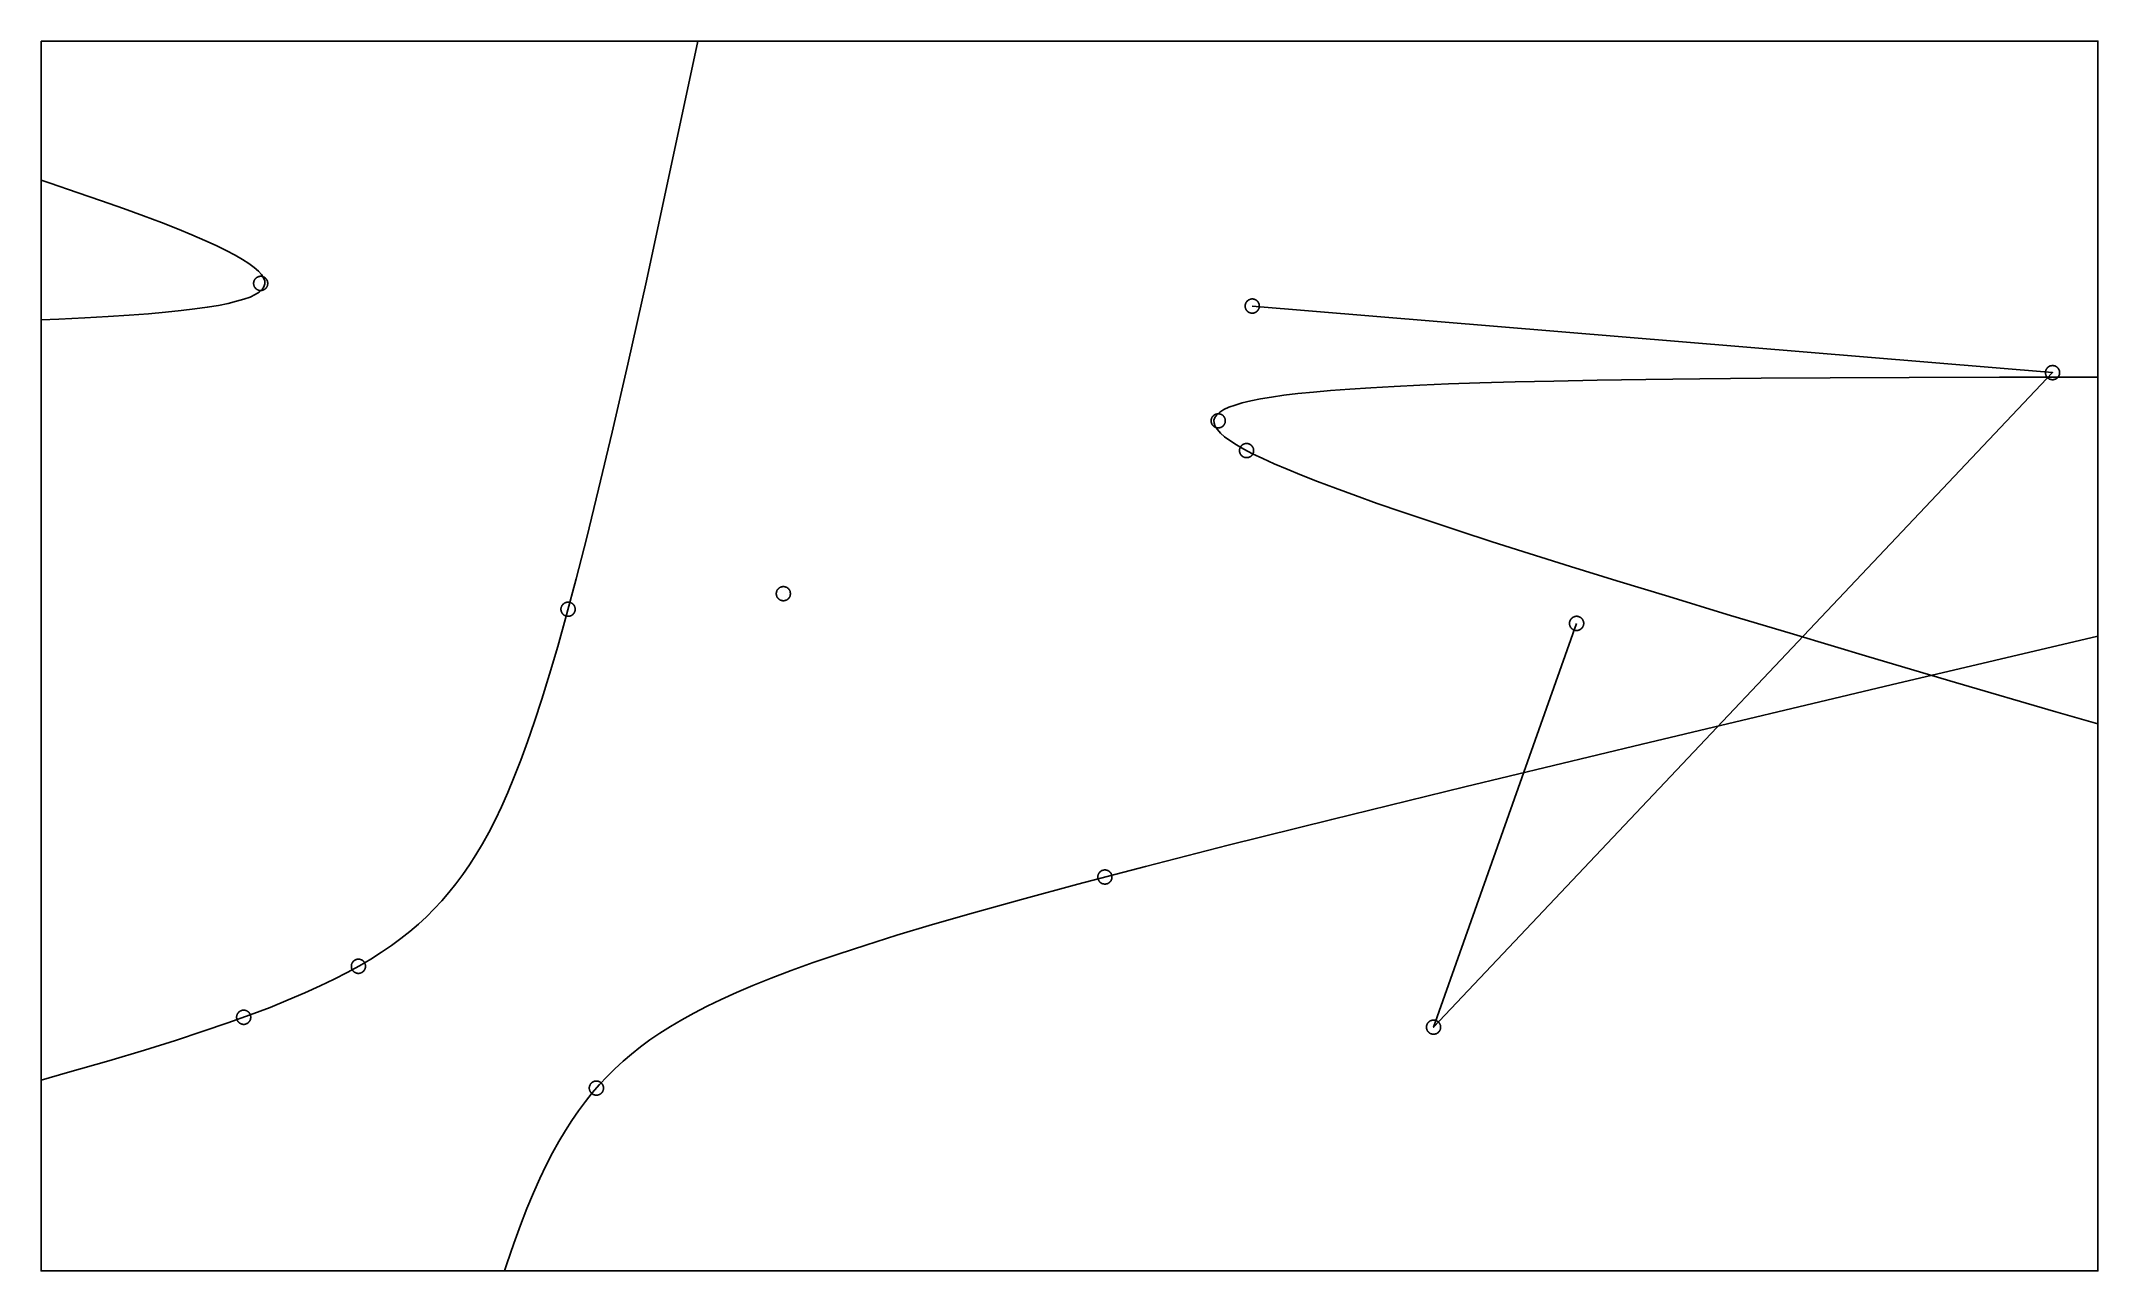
# Model space of a CAD drawing. Header units: millimetres. Extents: x 0 to 1452, y -868 to 0.
import ezdxf

# ---------------------------------------------------------------- set-up
doc = ezdxf.new("R2010")
doc.units = ezdxf.units.MM

msp = doc.modelspace()

# ---------------------------------------------------------------- linework, layer by layer
for points in [[(0, 0), (1452, 0), (1452, -868), (0, -868), (0, 0)], [(463.6, 0), (463.4, -1.1), (443.2, -95.6), (427.3, -169.1), (414.1, -227.9), (403.1, -276.1), (393.5, -316.2), (385.2, -350.3), (377.7, -379.5), (370.9, -404.9), (364.7, -427.2), (358.9, -446.9), (353.5, -464.5), (348.4, -480.3), (343.4, -494.6), (338.6, -507.5), (334, -519.4), (329.4, -530.3), (324.9, -540.4), (320.5, -549.8), (316, -558.5), (311.5, -566.6), (307, -574.3), (302.3, -581.5), (297.7, -588.3), (292.8, -594.8), (287.9, -600.9), (282.8, -606.8), (277.5, -612.5), (272, -618), (266.3, -623.2), (260.3, -628.4), (253.9, -633.4), (247.3, -638.3), (240.2, -643.1), (232.7, -647.9), (224.7, -652.6), (216.1, -657.3), (206.9, -662.1), (197, -666.9), (186.2, -671.8), (174.5, -676.8), (161.6, -682), (147.5, -687.3), (131.9, -693), (114.5, -698.9), (94.9, -705.3), (72.9, -712.2), (47.7, -719.8), (18.7, -728.1), (0, -733.3)], [(0, -196.7), (12.6, -196.2), (30.8, -195.3), (47.3, -194.4), (62.2, -193.4), (75.7, -192.4), (87.8, -191.3), (98.8, -190.2), (108.6, -189), (117.3, -187.8), (125.1, -186.5), (132, -185.1), (138, -183.6), (143.1, -182.1), (147.5, -180.6), (151, -178.9), (153.9, -177.2), (156, -175.3), (157.3, -173.4), (158, -171.4), (157.9, -169.3), (157.1, -167.1), (155.6, -164.8), (153.4, -162.3), (150.5, -159.7), (146.7, -157), (142.2, -154.1), (136.9, -151), (130.7, -147.8), (123.6, -144.3), (115.5, -140.7), (106.4, -136.8), (96.2, -132.6), (84.9, -128.1), (72.3, -123.4), (58.2, -118.2), (42.7, -112.7), (25.4, -106.8), (6.3, -100.3), (0, -98.2)], [(160, -171), (160, -171.1), (160, -171.2), (160, -171.3), (160, -171.4), (160, -171.5), (160, -171.6), (159.9, -171.7), (159.9, -171.8), (159.9, -171.9), (159.9, -172), (159.9, -172.1), (159.8, -172.2), (159.8, -172.3), (159.8, -172.4), (159.8, -172.5), (159.7, -172.6), (159.7, -172.7), (159.7, -172.8), (159.6, -172.9), (159.6, -173), (159.5, -173.1), (159.5, -173.2), (159.5, -173.3), (159.4, -173.4), (159.4, -173.4), (159.3, -173.5), (159.3, -173.6), (159.2, -173.7), (159.2, -173.8), (159.1, -173.9), (159, -173.9), (159, -174), (158.9, -174.1), (158.9, -174.2), (158.8, -174.2), (158.7, -174.3), (158.7, -174.4), (158.6, -174.5), (158.5, -174.5), (158.5, -174.6), (158.4, -174.7), (158.3, -174.7), (158.2, -174.8), (158.2, -174.9), (158.1, -174.9), (158, -175), (157.9, -175), (157.9, -175.1), (157.8, -175.2), (157.7, -175.2), (157.6, -175.3), (157.5, -175.3), (157.4, -175.4), (157.4, -175.4), (157.3, -175.5), (157.2, -175.5), (157.1, -175.5), (157, -175.6), (156.9, -175.6), (156.8, -175.7), (156.7, -175.7), (156.6, -175.7), (156.5, -175.8), (156.4, -175.8), (156.3, -175.8), (156.2, -175.8), (156.1, -175.9), (156, -175.9), (155.9, -175.9), (155.8, -175.9), (155.7, -175.9), (155.6, -176), (155.5, -176), (155.4, -176), (155.3, -176), (155.2, -176), (155.1, -176), (155, -176), (154.9, -176), (154.8, -176), (154.7, -176), (154.6, -176), (154.5, -176), (154.4, -176), (154.3, -175.9), (154.2, -175.9), (154.1, -175.9), (154, -175.9), (153.9, -175.9), (153.8, -175.8), (153.7, -175.8), (153.6, -175.8), (153.5, -175.8), (153.4, -175.7), (153.3, -175.7), (153.2, -175.7), (153.1, -175.6), (153, -175.6), (152.9, -175.5), (152.8, -175.5), (152.7, -175.5), (152.6, -175.4), (152.6, -175.4), (152.5, -175.3), (152.4, -175.3), (152.3, -175.2), (152.2, -175.2), (152.1, -175.1), (152.1, -175), (152, -175), (151.9, -174.9), (151.8, -174.9), (151.8, -174.8), (151.7, -174.7), (151.6, -174.7), (151.5, -174.6), (151.5, -174.5), (151.4, -174.5), (151.3, -174.4), (151.3, -174.3), (151.2, -174.2), (151.1, -174.2), (151.1, -174.1), (151, -174), (151, -173.9), (150.9, -173.9), (150.8, -173.8), (150.8, -173.7), (150.7, -173.6), (150.7, -173.5), (150.6, -173.4), (150.6, -173.4), (150.5, -173.3), (150.5, -173.2), (150.5, -173.1), (150.4, -173), (150.4, -172.9), (150.3, -172.8), (150.3, -172.7), (150.3, -172.6), (150.2, -172.5), (150.2, -172.4), (150.2, -172.3), (150.2, -172.2), (150.1, -172.1), (150.1, -172), (150.1, -171.9), (150.1, -171.8), (150.1, -171.7), (150, -171.6), (150, -171.5), (150, -171.4), (150, -171.3), (150, -171.2), (150, -171.1), (150, -171), (150, -170.9), (150, -170.8), (150, -170.7), (150, -170.6), (150, -170.5), (150, -170.4), (150.1, -170.3), (150.1, -170.2), (150.1, -170.1), (150.1, -170), (150.1, -169.9), (150.2, -169.8), (150.2, -169.7), (150.2, -169.6), (150.2, -169.5), (150.3, -169.4), (150.3, -169.3), (150.3, -169.2), (150.4, -169.1), (150.4, -169), (150.5, -168.9), (150.5, -168.8), (150.5, -168.7), (150.6, -168.6), (150.6, -168.6), (150.7, -168.5), (150.7, -168.4), (150.8, -168.3), (150.8, -168.2), (150.9, -168.1), (151, -168.1), (151, -168), (151.1, -167.9), (151.1, -167.8), (151.2, -167.8), (151.3, -167.7), (151.3, -167.6), (151.4, -167.5), (151.5, -167.5), (151.5, -167.4), (151.6, -167.3), (151.7, -167.3), (151.8, -167.2), (151.8, -167.1), (151.9, -167.1), (152, -167), (152.1, -167), (152.1, -166.9), (152.2, -166.8), (152.3, -166.8), (152.4, -166.7), (152.5, -166.7), (152.6, -166.6), (152.6, -166.6), (152.7, -166.5), (152.8, -166.5), (152.9, -166.5), (153, -166.4), (153.1, -166.4), (153.2, -166.3), (153.3, -166.3), (153.4, -166.3), (153.5, -166.2), (153.6, -166.2), (153.7, -166.2), (153.8, -166.2), (153.9, -166.1), (154, -166.1), (154.1, -166.1), (154.2, -166.1), (154.3, -166.1), (154.4, -166), (154.5, -166), (154.6, -166), (154.7, -166), (154.8, -166), (154.9, -166), (155, -166), (155.1, -166), (155.2, -166), (155.3, -166), (155.4, -166), (155.5, -166), (155.6, -166), (155.7, -166.1), (155.8, -166.1), (155.9, -166.1), (156, -166.1), (156.1, -166.1), (156.2, -166.2), (156.3, -166.2), (156.4, -166.2), (156.5, -166.2), (156.6, -166.3), (156.7, -166.3), (156.8, -166.3), (156.9, -166.4), (157, -166.4), (157.1, -166.5), (157.2, -166.5), (157.3, -166.5), (157.4, -166.6), (157.4, -166.6), (157.5, -166.7), (157.6, -166.7), (157.7, -166.8), (157.8, -166.8), (157.9, -166.9), (157.9, -167), (158, -167), (158.1, -167.1), (158.2, -167.1), (158.2, -167.2), (158.3, -167.3), (158.4, -167.3), (158.5, -167.4), (158.5, -167.5), (158.6, -167.5), (158.7, -167.6), (158.7, -167.7), (158.8, -167.8), (158.9, -167.8), (158.9, -167.9), (159, -168), (159, -168.1), (159.1, -168.1), (159.2, -168.2), (159.2, -168.3), (159.3, -168.4), (159.3, -168.5), (159.4, -168.6), (159.4, -168.6), (159.5, -168.7), (159.5, -168.8), (159.5, -168.9), (159.6, -169), (159.6, -169.1), (159.7, -169.2), (159.7, -169.3), (159.7, -169.4), (159.8, -169.5), (159.8, -169.6), (159.8, -169.7), (159.8, -169.8), (159.9, -169.9), (159.9, -170), (159.9, -170.1), (159.9, -170.2), (159.9, -170.3), (160, -170.4), (160, -170.5), (160, -170.6), (160, -170.7), (160, -170.8), (160, -170.9), (160, -171)], [(160, -171), (160, -171.1), (160, -171.2), (160, -171.3), (160, -171.4), (160, -171.5), (160, -171.6), (159.9, -171.7), (159.9, -171.8), (159.9, -171.9), (159.9, -172), (159.9, -172.1), (159.8, -172.2), (159.8, -172.3), (159.8, -172.4), (159.8, -172.5), (159.7, -172.6), (159.7, -172.7), (159.7, -172.8), (159.6, -172.9), (159.6, -173), (159.5, -173.1), (159.5, -173.2), (159.5, -173.3), (159.4, -173.4), (159.4, -173.4), (159.3, -173.5), (159.3, -173.6), (159.2, -173.7), (159.2, -173.8), (159.1, -173.9), (159, -173.9), (159, -174), (158.9, -174.1), (158.9, -174.2), (158.8, -174.2), (158.7, -174.3), (158.7, -174.4), (158.6, -174.5), (158.5, -174.5), (158.5, -174.6), (158.4, -174.7), (158.3, -174.7), (158.2, -174.8), (158.2, -174.9), (158.1, -174.9), (158, -175), (157.9, -175), (157.9, -175.1), (157.8, -175.2), (157.7, -175.2), (157.6, -175.3), (157.5, -175.3), (157.4, -175.4), (157.4, -175.4), (157.3, -175.5), (157.2, -175.5), (157.1, -175.5), (157, -175.6), (156.9, -175.6), (156.8, -175.7), (156.7, -175.7), (156.6, -175.7), (156.5, -175.8), (156.4, -175.8), (156.3, -175.8), (156.2, -175.8), (156.1, -175.9), (156, -175.9), (155.9, -175.9), (155.8, -175.9), (155.7, -175.9), (155.6, -176), (155.5, -176), (155.4, -176), (155.3, -176), (155.2, -176), (155.1, -176), (155, -176), (154.9, -176), (154.8, -176), (154.7, -176), (154.6, -176), (154.5, -176), (154.4, -176), (154.3, -175.9), (154.2, -175.9), (154.1, -175.9), (154, -175.9), (153.9, -175.9), (153.8, -175.8), (153.7, -175.8), (153.6, -175.8), (153.5, -175.8), (153.4, -175.7), (153.3, -175.7), (153.2, -175.7), (153.1, -175.6), (153, -175.6), (152.9, -175.5), (152.8, -175.5), (152.7, -175.5), (152.6, -175.4), (152.6, -175.4), (152.5, -175.3), (152.4, -175.3), (152.3, -175.2), (152.2, -175.2), (152.1, -175.1), (152.1, -175), (152, -175), (151.9, -174.9), (151.8, -174.9), (151.8, -174.8), (151.7, -174.7), (151.6, -174.7), (151.5, -174.6), (151.5, -174.5), (151.4, -174.5), (151.3, -174.4), (151.3, -174.3), (151.2, -174.2), (151.1, -174.2), (151.1, -174.1), (151, -174), (151, -173.9), (150.9, -173.9), (150.8, -173.8), (150.8, -173.7), (150.7, -173.6), (150.7, -173.5), (150.6, -173.4), (150.6, -173.4), (150.5, -173.3), (150.5, -173.2), (150.5, -173.1), (150.4, -173), (150.4, -172.9), (150.3, -172.8), (150.3, -172.7), (150.3, -172.6), (150.2, -172.5), (150.2, -172.4), (150.2, -172.3), (150.2, -172.2), (150.1, -172.1), (150.1, -172), (150.1, -171.9), (150.1, -171.8), (150.1, -171.7), (150, -171.6), (150, -171.5), (150, -171.4), (150, -171.3), (150, -171.2), (150, -171.1), (150, -171), (150, -170.9), (150, -170.8), (150, -170.7), (150, -170.6), (150, -170.5), (150, -170.4), (150.1, -170.3), (150.1, -170.2), (150.1, -170.1), (150.1, -170), (150.1, -169.9), (150.2, -169.8), (150.2, -169.7), (150.2, -169.6), (150.2, -169.5), (150.3, -169.4), (150.3, -169.3), (150.3, -169.2), (150.4, -169.1), (150.4, -169), (150.5, -168.9), (150.5, -168.8), (150.5, -168.7), (150.6, -168.6), (150.6, -168.6), (150.7, -168.5), (150.7, -168.4), (150.8, -168.3), (150.8, -168.2), (150.9, -168.1), (151, -168.1), (151, -168), (151.1, -167.9), (151.1, -167.8), (151.2, -167.8), (151.3, -167.7), (151.3, -167.6), (151.4, -167.5), (151.5, -167.5), (151.5, -167.4), (151.6, -167.3), (151.7, -167.3), (151.8, -167.2), (151.8, -167.1), (151.9, -167.1), (152, -167), (152.1, -167), (152.1, -166.9), (152.2, -166.8), (152.3, -166.8), (152.4, -166.7), (152.5, -166.7), (152.6, -166.6), (152.6, -166.6), (152.7, -166.5), (152.8, -166.5), (152.9, -166.5), (153, -166.4), (153.1, -166.4), (153.2, -166.3), (153.3, -166.3), (153.4, -166.3), (153.5, -166.2), (153.6, -166.2), (153.7, -166.2), (153.8, -166.2), (153.9, -166.1), (154, -166.1), (154.1, -166.1), (154.2, -166.1), (154.3, -166.1), (154.4, -166), (154.5, -166), (154.6, -166), (154.7, -166), (154.8, -166), (154.9, -166), (155, -166), (155.1, -166), (155.2, -166), (155.3, -166), (155.4, -166), (155.5, -166), (155.6, -166), (155.7, -166.1), (155.8, -166.1), (155.9, -166.1), (156, -166.1), (156.1, -166.1), (156.2, -166.2), (156.3, -166.2), (156.4, -166.2), (156.5, -166.2), (156.6, -166.3), (156.7, -166.3), (156.8, -166.3), (156.9, -166.4), (157, -166.4), (157.1, -166.5), (157.2, -166.5), (157.3, -166.5), (157.4, -166.6), (157.4, -166.6), (157.5, -166.7), (157.6, -166.7), (157.7, -166.8), (157.8, -166.8), (157.9, -166.9), (157.9, -167), (158, -167), (158.1, -167.1), (158.2, -167.1), (158.2, -167.2), (158.3, -167.3), (158.4, -167.3), (158.5, -167.4), (158.5, -167.5), (158.6, -167.5), (158.7, -167.6), (158.7, -167.7), (158.8, -167.8), (158.9, -167.8), (158.9, -167.9), (159, -168), (159, -168.1), (159.1, -168.1), (159.2, -168.2), (159.2, -168.3), (159.3, -168.4), (159.3, -168.5), (159.4, -168.6), (159.4, -168.6), (159.5, -168.7), (159.5, -168.8), (159.5, -168.9), (159.6, -169), (159.6, -169.1), (159.7, -169.2), (159.7, -169.3), (159.7, -169.4), (159.8, -169.5), (159.8, -169.6), (159.8, -169.7), (159.8, -169.8), (159.9, -169.9), (159.9, -170), (159.9, -170.1), (159.9, -170.2), (159.9, -170.3), (160, -170.4), (160, -170.5), (160, -170.6), (160, -170.7), (160, -170.8), (160, -170.9), (160, -171)], [(860, -187), (860, -187.1), (860, -187.2), (860, -187.3), (860, -187.4), (860, -187.5), (860, -187.6), (859.9, -187.7), (859.9, -187.8), (859.9, -187.9), (859.9, -188), (859.9, -188.1), (859.8, -188.2), (859.8, -188.3), (859.8, -188.4), (859.8, -188.5), (859.7, -188.6), (859.7, -188.7), (859.7, -188.8), (859.6, -188.9), (859.6, -189), (859.5, -189.1), (859.5, -189.2), (859.5, -189.3), (859.4, -189.4), (859.4, -189.4), (859.3, -189.5), (859.3, -189.6), (859.2, -189.7), (859.2, -189.8), (859.1, -189.9), (859, -189.9), (859, -190), (858.9, -190.1), (858.9, -190.2), (858.8, -190.2), (858.7, -190.3), (858.7, -190.4), (858.6, -190.5), (858.5, -190.5), (858.5, -190.6), (858.4, -190.7), (858.3, -190.7), (858.2, -190.8), (858.2, -190.9), (858.1, -190.9), (858, -191), (857.9, -191), (857.9, -191.1), (857.8, -191.2), (857.7, -191.2), (857.6, -191.3), (857.5, -191.3), (857.4, -191.4), (857.4, -191.4), (857.3, -191.5), (857.2, -191.5), (857.1, -191.5), (857, -191.6), (856.9, -191.6), (856.8, -191.7), (856.7, -191.7), (856.6, -191.7), (856.5, -191.8), (856.4, -191.8), (856.3, -191.8), (856.2, -191.8), (856.1, -191.9), (856, -191.9), (855.9, -191.9), (855.8, -191.9), (855.7, -191.9), (855.6, -192), (855.5, -192), (855.4, -192), (855.3, -192), (855.2, -192), (855.1, -192), (855, -192), (854.9, -192), (854.8, -192), (854.7, -192), (854.6, -192), (854.5, -192), (854.4, -192), (854.3, -191.9), (854.2, -191.9), (854.1, -191.9), (854, -191.9), (853.9, -191.9), (853.8, -191.8), (853.7, -191.8), (853.6, -191.8), (853.5, -191.8), (853.4, -191.7), (853.3, -191.7), (853.2, -191.7), (853.1, -191.6), (853, -191.6), (852.9, -191.5), (852.8, -191.5), (852.7, -191.5), (852.6, -191.4), (852.6, -191.4), (852.5, -191.3), (852.4, -191.3), (852.3, -191.2), (852.2, -191.2), (852.1, -191.1), (852.1, -191), (852, -191), (851.9, -190.9), (851.8, -190.9), (851.8, -190.8), (851.7, -190.7), (851.6, -190.7), (851.5, -190.6), (851.5, -190.5), (851.4, -190.5), (851.3, -190.4), (851.3, -190.3), (851.2, -190.2), (851.1, -190.2), (851.1, -190.1), (851, -190), (851, -189.9), (850.9, -189.9), (850.8, -189.8), (850.8, -189.7), (850.7, -189.6), (850.7, -189.5), (850.6, -189.4), (850.6, -189.4), (850.5, -189.3), (850.5, -189.2), (850.5, -189.1), (850.4, -189), (850.4, -188.9), (850.3, -188.8), (850.3, -188.7), (850.3, -188.6), (850.2, -188.5), (850.2, -188.4), (850.2, -188.3), (850.2, -188.2), (850.1, -188.1), (850.1, -188), (850.1, -187.9), (850.1, -187.8), (850.1, -187.7), (850, -187.6), (850, -187.5), (850, -187.4), (850, -187.3), (850, -187.2), (850, -187.1), (850, -187), (850, -186.9), (850, -186.8), (850, -186.7), (850, -186.6), (850, -186.5), (850, -186.4), (850.1, -186.3), (850.1, -186.2), (850.1, -186.1), (850.1, -186), (850.1, -185.9), (850.2, -185.8), (850.2, -185.7), (850.2, -185.6), (850.2, -185.5), (850.3, -185.4), (850.3, -185.3), (850.3, -185.2), (850.4, -185.1), (850.4, -185), (850.5, -184.9), (850.5, -184.8), (850.5, -184.7), (850.6, -184.6), (850.6, -184.6), (850.7, -184.5), (850.7, -184.4), (850.8, -184.3), (850.8, -184.2), (850.9, -184.1), (851, -184.1), (851, -184), (851.1, -183.9), (851.1, -183.8), (851.2, -183.8), (851.3, -183.7), (851.3, -183.6), (851.4, -183.5), (851.5, -183.5), (851.5, -183.4), (851.6, -183.3), (851.7, -183.3), (851.8, -183.2), (851.8, -183.1), (851.9, -183.1), (852, -183), (852.1, -183), (852.1, -182.9), (852.2, -182.8), (852.3, -182.8), (852.4, -182.7), (852.5, -182.7), (852.6, -182.6), (852.6, -182.6), (852.7, -182.5), (852.8, -182.5), (852.9, -182.5), (853, -182.4), (853.1, -182.4), (853.2, -182.3), (853.3, -182.3), (853.4, -182.3), (853.5, -182.2), (853.6, -182.2), (853.7, -182.2), (853.8, -182.2), (853.9, -182.1), (854, -182.1), (854.1, -182.1), (854.2, -182.1), (854.3, -182.1), (854.4, -182), (854.5, -182), (854.6, -182), (854.7, -182), (854.8, -182), (854.9, -182), (855, -182), (855.1, -182), (855.2, -182), (855.3, -182), (855.4, -182), (855.5, -182), (855.6, -182), (855.7, -182.1), (855.8, -182.1), (855.9, -182.1), (856, -182.1), (856.1, -182.1), (856.2, -182.2), (856.3, -182.2), (856.4, -182.2), (856.5, -182.2), (856.6, -182.3), (856.7, -182.3), (856.8, -182.3), (856.9, -182.4), (857, -182.4), (857.1, -182.5), (857.2, -182.5), (857.3, -182.5), (857.4, -182.6), (857.4, -182.6), (857.5, -182.7), (857.6, -182.7), (857.7, -182.8), (857.8, -182.8), (857.9, -182.9), (857.9, -183), (858, -183), (858.1, -183.1), (858.2, -183.1), (858.2, -183.2), (858.3, -183.3), (858.4, -183.3), (858.5, -183.4), (858.5, -183.5), (858.6, -183.5), (858.7, -183.6), (858.7, -183.7), (858.8, -183.8), (858.9, -183.8), (858.9, -183.9), (859, -184), (859, -184.1), (859.1, -184.1), (859.2, -184.2), (859.2, -184.3), (859.3, -184.4), (859.3, -184.5), (859.4, -184.6), (859.4, -184.6), (859.5, -184.7), (859.5, -184.8), (859.5, -184.9), (859.6, -185), (859.6, -185.1), (859.7, -185.2), (859.7, -185.3), (859.7, -185.4), (859.8, -185.5), (859.8, -185.6), (859.8, -185.7), (859.8, -185.8), (859.9, -185.9), (859.9, -186), (859.9, -186.1), (859.9, -186.2), (859.9, -186.3), (860, -186.4), (860, -186.5), (860, -186.6), (860, -186.7), (860, -186.8), (860, -186.9), (860, -187)], [(860, -187), (860, -187.1), (860, -187.2), (860, -187.3), (860, -187.4), (860, -187.5), (860, -187.6), (859.9, -187.7), (859.9, -187.8), (859.9, -187.9), (859.9, -188), (859.9, -188.1), (859.8, -188.2), (859.8, -188.3), (859.8, -188.4), (859.8, -188.5), (859.7, -188.6), (859.7, -188.7), (859.7, -188.8), (859.6, -188.9), (859.6, -189), (859.5, -189.1), (859.5, -189.2), (859.5, -189.3), (859.4, -189.4), (859.4, -189.4), (859.3, -189.5), (859.3, -189.6), (859.2, -189.7), (859.2, -189.8), (859.1, -189.9), (859, -189.9), (859, -190), (858.9, -190.1), (858.9, -190.2), (858.8, -190.2), (858.7, -190.3), (858.7, -190.4), (858.6, -190.5), (858.5, -190.5), (858.5, -190.6), (858.4, -190.7), (858.3, -190.7), (858.2, -190.8), (858.2, -190.9), (858.1, -190.9), (858, -191), (857.9, -191), (857.9, -191.1), (857.8, -191.2), (857.7, -191.2), (857.6, -191.3), (857.5, -191.3), (857.4, -191.4), (857.4, -191.4), (857.3, -191.5), (857.2, -191.5), (857.1, -191.5), (857, -191.6), (856.9, -191.6), (856.8, -191.7), (856.7, -191.7), (856.6, -191.7), (856.5, -191.8), (856.4, -191.8), (856.3, -191.8), (856.2, -191.8), (856.1, -191.9), (856, -191.9), (855.9, -191.9), (855.8, -191.9), (855.7, -191.9), (855.6, -192), (855.5, -192), (855.4, -192), (855.3, -192), (855.2, -192), (855.1, -192), (855, -192), (854.9, -192), (854.8, -192), (854.7, -192), (854.6, -192), (854.5, -192), (854.4, -192), (854.3, -191.9), (854.2, -191.9), (854.1, -191.9), (854, -191.9), (853.9, -191.9), (853.8, -191.8), (853.7, -191.8), (853.6, -191.8), (853.5, -191.8), (853.4, -191.7), (853.3, -191.7), (853.2, -191.7), (853.1, -191.6), (853, -191.6), (852.9, -191.5), (852.8, -191.5), (852.7, -191.5), (852.6, -191.4), (852.6, -191.4), (852.5, -191.3), (852.4, -191.3), (852.3, -191.2), (852.2, -191.2), (852.1, -191.1), (852.1, -191), (852, -191), (851.9, -190.9), (851.8, -190.9), (851.8, -190.8), (851.7, -190.7), (851.6, -190.7), (851.5, -190.6), (851.5, -190.5), (851.4, -190.5), (851.3, -190.4), (851.3, -190.3), (851.2, -190.2), (851.1, -190.2), (851.1, -190.1), (851, -190), (851, -189.9), (850.9, -189.9), (850.8, -189.8), (850.8, -189.7), (850.7, -189.6), (850.7, -189.5), (850.6, -189.4), (850.6, -189.4), (850.5, -189.3), (850.5, -189.2), (850.5, -189.1), (850.4, -189), (850.4, -188.9), (850.3, -188.8), (850.3, -188.7), (850.3, -188.6), (850.2, -188.5), (850.2, -188.4), (850.2, -188.3), (850.2, -188.2), (850.1, -188.1), (850.1, -188), (850.1, -187.9), (850.1, -187.8), (850.1, -187.7), (850, -187.6), (850, -187.5), (850, -187.4), (850, -187.3), (850, -187.2), (850, -187.1), (850, -187), (850, -186.9), (850, -186.8), (850, -186.7), (850, -186.6), (850, -186.5), (850, -186.4), (850.1, -186.3), (850.1, -186.2), (850.1, -186.1), (850.1, -186), (850.1, -185.9), (850.2, -185.8), (850.2, -185.7), (850.2, -185.6), (850.2, -185.5), (850.3, -185.4), (850.3, -185.3), (850.3, -185.2), (850.4, -185.1), (850.4, -185), (850.5, -184.9), (850.5, -184.8), (850.5, -184.7), (850.6, -184.6), (850.6, -184.6), (850.7, -184.5), (850.7, -184.4), (850.8, -184.3), (850.8, -184.2), (850.9, -184.1), (851, -184.1), (851, -184), (851.1, -183.9), (851.1, -183.8), (851.2, -183.8), (851.3, -183.7), (851.3, -183.6), (851.4, -183.5), (851.5, -183.5), (851.5, -183.4), (851.6, -183.3), (851.7, -183.3), (851.8, -183.2), (851.8, -183.1), (851.9, -183.1), (852, -183), (852.1, -183), (852.1, -182.9), (852.2, -182.8), (852.3, -182.8), (852.4, -182.7), (852.5, -182.7), (852.6, -182.6), (852.6, -182.6), (852.7, -182.5), (852.8, -182.5), (852.9, -182.5), (853, -182.4), (853.1, -182.4), (853.2, -182.3), (853.3, -182.3), (853.4, -182.3), (853.5, -182.2), (853.6, -182.2), (853.7, -182.2), (853.8, -182.2), (853.9, -182.1), (854, -182.1), (854.1, -182.1), (854.2, -182.1), (854.3, -182.1), (854.4, -182), (854.5, -182), (854.6, -182), (854.7, -182), (854.8, -182), (854.9, -182), (855, -182), (855.1, -182), (855.2, -182), (855.3, -182), (855.4, -182), (855.5, -182), (855.6, -182), (855.7, -182.1), (855.8, -182.1), (855.9, -182.1), (856, -182.1), (856.1, -182.1), (856.2, -182.2), (856.3, -182.2), (856.4, -182.2), (856.5, -182.2), (856.6, -182.3), (856.7, -182.3), (856.8, -182.3), (856.9, -182.4), (857, -182.4), (857.1, -182.5), (857.2, -182.5), (857.3, -182.5), (857.4, -182.6), (857.4, -182.6), (857.5, -182.7), (857.6, -182.7), (857.7, -182.8), (857.8, -182.8), (857.9, -182.9), (857.9, -183), (858, -183), (858.1, -183.1), (858.2, -183.1), (858.2, -183.2), (858.3, -183.3), (858.4, -183.3), (858.5, -183.4), (858.5, -183.5), (858.6, -183.5), (858.7, -183.6), (858.7, -183.7), (858.8, -183.8), (858.9, -183.8), (858.9, -183.9), (859, -184), (859, -184.1), (859.1, -184.1), (859.2, -184.2), (859.2, -184.3), (859.3, -184.4), (859.3, -184.5), (859.4, -184.6), (859.4, -184.6), (859.5, -184.7), (859.5, -184.8), (859.5, -184.9), (859.6, -185), (859.6, -185.1), (859.7, -185.2), (859.7, -185.3), (859.7, -185.4), (859.8, -185.5), (859.8, -185.6), (859.8, -185.7), (859.8, -185.8), (859.9, -185.9), (859.9, -186), (859.9, -186.1), (859.9, -186.2), (859.9, -186.3), (860, -186.4), (860, -186.5), (860, -186.6), (860, -186.7), (860, -186.8), (860, -186.9), (860, -187)], [(1084, -411), (983, -696), (1420, -234), (855, -187)], [(1425, -234), (1425, -234.1), (1425, -234.2), (1425, -234.3), (1425, -234.4), (1425, -234.5), (1425, -234.6), (1424.9, -234.7), (1424.9, -234.8), (1424.9, -234.9), (1424.9, -235), (1424.9, -235.1), (1424.8, -235.2), (1424.8, -235.3), (1424.8, -235.4), (1424.8, -235.5), (1424.7, -235.6), (1424.7, -235.7), (1424.7, -235.8), (1424.6, -235.9), (1424.6, -236), (1424.5, -236.1), (1424.5, -236.2), (1424.5, -236.3), (1424.4, -236.4), (1424.4, -236.4), (1424.3, -236.5), (1424.3, -236.6), (1424.2, -236.7), (1424.2, -236.8), (1424.1, -236.9), (1424, -236.9), (1424, -237), (1423.9, -237.1), (1423.9, -237.2), (1423.8, -237.2), (1423.7, -237.3), (1423.7, -237.4), (1423.6, -237.5), (1423.5, -237.5), (1423.5, -237.6), (1423.4, -237.7), (1423.3, -237.7), (1423.2, -237.8), (1423.2, -237.9), (1423.1, -237.9), (1423, -238), (1422.9, -238), (1422.9, -238.1), (1422.8, -238.2), (1422.7, -238.2), (1422.6, -238.3), (1422.5, -238.3), (1422.4, -238.4), (1422.4, -238.4), (1422.3, -238.5), (1422.2, -238.5), (1422.1, -238.5), (1422, -238.6), (1421.9, -238.6), (1421.8, -238.7), (1421.7, -238.7), (1421.6, -238.7), (1421.5, -238.8), (1421.4, -238.8), (1421.3, -238.8), (1421.2, -238.8), (1421.1, -238.9), (1421, -238.9), (1420.9, -238.9), (1420.8, -238.9), (1420.7, -238.9), (1420.6, -239), (1420.5, -239), (1420.4, -239), (1420.3, -239), (1420.2, -239), (1420.1, -239), (1420, -239), (1419.9, -239), (1419.8, -239), (1419.7, -239), (1419.6, -239), (1419.5, -239), (1419.4, -239), (1419.3, -238.9), (1419.2, -238.9), (1419.1, -238.9), (1419, -238.9), (1418.9, -238.9), (1418.8, -238.8), (1418.7, -238.8), (1418.6, -238.8), (1418.5, -238.8), (1418.4, -238.7), (1418.3, -238.7), (1418.2, -238.7), (1418.1, -238.6), (1418, -238.6), (1417.9, -238.5), (1417.8, -238.5), (1417.7, -238.5), (1417.6, -238.4), (1417.6, -238.4), (1417.5, -238.3), (1417.4, -238.3), (1417.3, -238.2), (1417.2, -238.2), (1417.1, -238.1), (1417.1, -238), (1417, -238), (1416.9, -237.9), (1416.8, -237.9), (1416.8, -237.8), (1416.7, -237.7), (1416.6, -237.7), (1416.5, -237.6), (1416.5, -237.5), (1416.4, -237.5), (1416.3, -237.4), (1416.3, -237.3), (1416.2, -237.2), (1416.1, -237.2), (1416.1, -237.1), (1416, -237), (1416, -236.9), (1415.9, -236.9), (1415.8, -236.8), (1415.8, -236.7), (1415.7, -236.6), (1415.7, -236.5), (1415.6, -236.4), (1415.6, -236.4), (1415.5, -236.3), (1415.5, -236.2), (1415.5, -236.1), (1415.4, -236), (1415.4, -235.9), (1415.3, -235.8), (1415.3, -235.7), (1415.3, -235.6), (1415.2, -235.5), (1415.2, -235.4), (1415.2, -235.3), (1415.2, -235.2), (1415.1, -235.1), (1415.1, -235), (1415.1, -234.9), (1415.1, -234.8), (1415.1, -234.7), (1415, -234.6), (1415, -234.5), (1415, -234.4), (1415, -234.3), (1415, -234.2), (1415, -234.1), (1415, -234), (1415, -233.9), (1415, -233.8), (1415, -233.7), (1415, -233.6), (1415, -233.5), (1415, -233.4), (1415.1, -233.3), (1415.1, -233.2), (1415.1, -233.1), (1415.1, -233), (1415.1, -232.9), (1415.2, -232.8), (1415.2, -232.7), (1415.2, -232.6), (1415.2, -232.5), (1415.3, -232.4), (1415.3, -232.3), (1415.3, -232.2), (1415.4, -232.1), (1415.4, -232), (1415.5, -231.9), (1415.5, -231.8), (1415.5, -231.7), (1415.6, -231.6), (1415.6, -231.6), (1415.7, -231.5), (1415.7, -231.4), (1415.8, -231.3), (1415.8, -231.2), (1415.9, -231.1), (1416, -231.1), (1416, -231), (1416.1, -230.9), (1416.1, -230.8), (1416.2, -230.8), (1416.3, -230.7), (1416.3, -230.6), (1416.4, -230.5), (1416.5, -230.5), (1416.5, -230.4), (1416.6, -230.3), (1416.7, -230.3), (1416.8, -230.2), (1416.8, -230.1), (1416.9, -230.1), (1417, -230), (1417.1, -230), (1417.1, -229.9), (1417.2, -229.8), (1417.3, -229.8), (1417.4, -229.7), (1417.5, -229.7), (1417.6, -229.6), (1417.6, -229.6), (1417.7, -229.5), (1417.8, -229.5), (1417.9, -229.5), (1418, -229.4), (1418.1, -229.4), (1418.2, -229.3), (1418.3, -229.3), (1418.4, -229.3), (1418.5, -229.2), (1418.6, -229.2), (1418.7, -229.2), (1418.8, -229.2), (1418.9, -229.1), (1419, -229.1), (1419.1, -229.1), (1419.2, -229.1), (1419.3, -229.1), (1419.4, -229), (1419.5, -229), (1419.6, -229), (1419.7, -229), (1419.8, -229), (1419.9, -229), (1420, -229), (1420.1, -229), (1420.2, -229), (1420.3, -229), (1420.4, -229), (1420.5, -229), (1420.6, -229), (1420.7, -229.1), (1420.8, -229.1), (1420.9, -229.1), (1421, -229.1), (1421.1, -229.1), (1421.2, -229.2), (1421.3, -229.2), (1421.4, -229.2), (1421.5, -229.2), (1421.6, -229.3), (1421.7, -229.3), (1421.8, -229.3), (1421.9, -229.4), (1422, -229.4), (1422.1, -229.5), (1422.2, -229.5), (1422.3, -229.5), (1422.4, -229.6), (1422.4, -229.6), (1422.5, -229.7), (1422.6, -229.7), (1422.7, -229.8), (1422.8, -229.8), (1422.9, -229.9), (1422.9, -230), (1423, -230), (1423.1, -230.1), (1423.2, -230.1), (1423.2, -230.2), (1423.3, -230.3), (1423.4, -230.3), (1423.5, -230.4), (1423.5, -230.5), (1423.6, -230.5), (1423.7, -230.6), (1423.7, -230.7), (1423.8, -230.8), (1423.9, -230.8), (1423.9, -230.9), (1424, -231), (1424, -231.1), (1424.1, -231.1), (1424.2, -231.2), (1424.2, -231.3), (1424.3, -231.4), (1424.3, -231.5), (1424.4, -231.6), (1424.4, -231.6), (1424.5, -231.7), (1424.5, -231.8), (1424.5, -231.9), (1424.6, -232), (1424.6, -232.1), (1424.7, -232.2), (1424.7, -232.3), (1424.7, -232.4), (1424.8, -232.5), (1424.8, -232.6), (1424.8, -232.7), (1424.8, -232.8), (1424.9, -232.9), (1424.9, -233), (1424.9, -233.1), (1424.9, -233.2), (1424.9, -233.3), (1425, -233.4), (1425, -233.5), (1425, -233.6), (1425, -233.7), (1425, -233.8), (1425, -233.9), (1425, -234)], [(1425, -234), (1425, -234.1), (1425, -234.2), (1425, -234.3), (1425, -234.4), (1425, -234.5), (1425, -234.6), (1424.9, -234.7), (1424.9, -234.8), (1424.9, -234.9), (1424.9, -235), (1424.9, -235.1), (1424.8, -235.2), (1424.8, -235.3), (1424.8, -235.4), (1424.8, -235.5), (1424.7, -235.6), (1424.7, -235.7), (1424.7, -235.8), (1424.6, -235.9), (1424.6, -236), (1424.5, -236.1), (1424.5, -236.2), (1424.5, -236.3), (1424.4, -236.4), (1424.4, -236.4), (1424.3, -236.5), (1424.3, -236.6), (1424.2, -236.7), (1424.2, -236.8), (1424.1, -236.9), (1424, -236.9), (1424, -237), (1423.9, -237.1), (1423.9, -237.2), (1423.8, -237.2), (1423.7, -237.3), (1423.7, -237.4), (1423.6, -237.5), (1423.5, -237.5), (1423.5, -237.6), (1423.4, -237.7), (1423.3, -237.7), (1423.2, -237.8), (1423.2, -237.9), (1423.1, -237.9), (1423, -238), (1422.9, -238), (1422.9, -238.1), (1422.8, -238.2), (1422.7, -238.2), (1422.6, -238.3), (1422.5, -238.3), (1422.4, -238.4), (1422.4, -238.4), (1422.3, -238.5), (1422.2, -238.5), (1422.1, -238.5), (1422, -238.6), (1421.9, -238.6), (1421.8, -238.7), (1421.7, -238.7), (1421.6, -238.7), (1421.5, -238.8), (1421.4, -238.8), (1421.3, -238.8), (1421.2, -238.8), (1421.1, -238.9), (1421, -238.9), (1420.9, -238.9), (1420.8, -238.9), (1420.7, -238.9), (1420.6, -239), (1420.5, -239), (1420.4, -239), (1420.3, -239), (1420.2, -239), (1420.1, -239), (1420, -239), (1419.9, -239), (1419.8, -239), (1419.7, -239), (1419.6, -239), (1419.5, -239), (1419.4, -239), (1419.3, -238.9), (1419.2, -238.9), (1419.1, -238.9), (1419, -238.9), (1418.9, -238.9), (1418.8, -238.8), (1418.7, -238.8), (1418.6, -238.8), (1418.5, -238.8), (1418.4, -238.7), (1418.3, -238.7), (1418.2, -238.7), (1418.1, -238.6), (1418, -238.6), (1417.9, -238.5), (1417.8, -238.5), (1417.7, -238.5), (1417.6, -238.4), (1417.6, -238.4), (1417.5, -238.3), (1417.4, -238.3), (1417.3, -238.2), (1417.2, -238.2), (1417.1, -238.1), (1417.1, -238), (1417, -238), (1416.9, -237.9), (1416.8, -237.9), (1416.8, -237.8), (1416.7, -237.7), (1416.6, -237.7), (1416.5, -237.6), (1416.5, -237.5), (1416.4, -237.5), (1416.3, -237.4), (1416.3, -237.3), (1416.2, -237.2), (1416.1, -237.2), (1416.1, -237.1), (1416, -237), (1416, -236.9), (1415.9, -236.9), (1415.8, -236.8), (1415.8, -236.7), (1415.7, -236.6), (1415.7, -236.5), (1415.6, -236.4), (1415.6, -236.4), (1415.5, -236.3), (1415.5, -236.2), (1415.5, -236.1), (1415.4, -236), (1415.4, -235.9), (1415.3, -235.8), (1415.3, -235.7), (1415.3, -235.6), (1415.2, -235.5), (1415.2, -235.4), (1415.2, -235.3), (1415.2, -235.2), (1415.1, -235.1), (1415.1, -235), (1415.1, -234.9), (1415.1, -234.8), (1415.1, -234.7), (1415, -234.6), (1415, -234.5), (1415, -234.4), (1415, -234.3), (1415, -234.2), (1415, -234.1), (1415, -234), (1415, -233.9), (1415, -233.8), (1415, -233.7), (1415, -233.6), (1415, -233.5), (1415, -233.4), (1415.1, -233.3), (1415.1, -233.2), (1415.1, -233.1), (1415.1, -233), (1415.1, -232.9), (1415.2, -232.8), (1415.2, -232.7), (1415.2, -232.6), (1415.2, -232.5), (1415.3, -232.4), (1415.3, -232.3), (1415.3, -232.2), (1415.4, -232.1), (1415.4, -232), (1415.5, -231.9), (1415.5, -231.8), (1415.5, -231.7), (1415.6, -231.6), (1415.6, -231.6), (1415.7, -231.5), (1415.7, -231.4), (1415.8, -231.3), (1415.8, -231.2), (1415.9, -231.1), (1416, -231.1), (1416, -231), (1416.1, -230.9), (1416.1, -230.8), (1416.2, -230.8), (1416.3, -230.7), (1416.3, -230.6), (1416.4, -230.5), (1416.5, -230.5), (1416.5, -230.4), (1416.6, -230.3), (1416.7, -230.3), (1416.8, -230.2), (1416.8, -230.1), (1416.9, -230.1), (1417, -230), (1417.1, -230), (1417.1, -229.9), (1417.2, -229.8), (1417.3, -229.8), (1417.4, -229.7), (1417.5, -229.7), (1417.6, -229.6), (1417.6, -229.6), (1417.7, -229.5), (1417.8, -229.5), (1417.9, -229.5), (1418, -229.4), (1418.1, -229.4), (1418.2, -229.3), (1418.3, -229.3), (1418.4, -229.3), (1418.5, -229.2), (1418.6, -229.2), (1418.7, -229.2), (1418.8, -229.2), (1418.9, -229.1), (1419, -229.1), (1419.1, -229.1), (1419.2, -229.1), (1419.3, -229.1), (1419.4, -229), (1419.5, -229), (1419.6, -229), (1419.7, -229), (1419.8, -229), (1419.9, -229), (1420, -229), (1420.1, -229), (1420.2, -229), (1420.3, -229), (1420.4, -229), (1420.5, -229), (1420.6, -229), (1420.7, -229.1), (1420.8, -229.1), (1420.9, -229.1), (1421, -229.1), (1421.1, -229.1), (1421.2, -229.2), (1421.3, -229.2), (1421.4, -229.2), (1421.5, -229.2), (1421.6, -229.3), (1421.7, -229.3), (1421.8, -229.3), (1421.9, -229.4), (1422, -229.4), (1422.1, -229.5), (1422.2, -229.5), (1422.3, -229.5), (1422.4, -229.6), (1422.4, -229.6), (1422.5, -229.7), (1422.6, -229.7), (1422.7, -229.8), (1422.8, -229.8), (1422.9, -229.9), (1422.9, -230), (1423, -230), (1423.1, -230.1), (1423.2, -230.1), (1423.2, -230.2), (1423.3, -230.3), (1423.4, -230.3), (1423.5, -230.4), (1423.5, -230.5), (1423.6, -230.5), (1423.7, -230.6), (1423.7, -230.7), (1423.8, -230.8), (1423.9, -230.8), (1423.9, -230.9), (1424, -231), (1424, -231.1), (1424.1, -231.1), (1424.2, -231.2), (1424.2, -231.3), (1424.3, -231.4), (1424.3, -231.5), (1424.4, -231.6), (1424.4, -231.6), (1424.5, -231.7), (1424.5, -231.8), (1424.5, -231.9), (1424.6, -232), (1424.6, -232.1), (1424.7, -232.2), (1424.7, -232.3), (1424.7, -232.4), (1424.8, -232.5), (1424.8, -232.6), (1424.8, -232.7), (1424.8, -232.8), (1424.9, -232.9), (1424.9, -233), (1424.9, -233.1), (1424.9, -233.2), (1424.9, -233.3), (1425, -233.4), (1425, -233.5), (1425, -233.6), (1425, -233.7), (1425, -233.8), (1425, -233.9), (1425, -234)], [(1452, -481.9), (1422.4, -473.3), (1351.6, -452.6), (1290.4, -434.5), (1237.1, -418.7), (1190.3, -404.6), (1149, -392.1), (1112.4, -380.9), (1079.7, -370.8), (1050.5, -361.6), (1024.4, -353.3), (1000.9, -345.7), (979.7, -338.7), (960.6, -332.2), (943.3, -326.3), (927.8, -320.8), (913.7, -315.6), (901.1, -310.9), (889.8, -306.4), (879.6, -302.2), (870.5, -298.3), (862.4, -294.7), (855.3, -291.2), (849.1, -288), (843.8, -284.9), (839.3, -282), (835.5, -279.3), (832.6, -276.7), (830.4, -274.2), (828.9, -271.9), (828.1, -269.7), (828, -267.6), (828.7, -265.6), (830, -263.7), (832.1, -261.8), (835, -260.1), (838.5, -258.4), (842.9, -256.9), (848, -255.4), (854, -253.9), (860.9, -252.5), (868.7, -251.2), (877.4, -250), (887.2, -248.8), (898.2, -247.7), (910.3, -246.6), (923.8, -245.6), (938.7, -244.6), (955.2, -243.7), (973.4, -242.8), (993.5, -242), (1015.8, -241.2), (1040.6, -240.5), (1068, -239.9), (1098.6, -239.3), (1132.8, -238.8), (1171.1, -238.3), (1214.2, -237.9), (1263, -237.6), (1318.7, -237.4), (1382.5, -237.3), (1452, -237.3)], [(836, -268), (836, -268.1), (836, -268.2), (836, -268.3), (836, -268.4), (836, -268.5), (836, -268.6), (835.9, -268.7), (835.9, -268.8), (835.9, -268.9), (835.9, -269), (835.9, -269.1), (835.8, -269.2), (835.8, -269.3), (835.8, -269.4), (835.8, -269.5), (835.7, -269.6), (835.7, -269.7), (835.7, -269.8), (835.6, -269.9), (835.6, -270), (835.5, -270.1), (835.5, -270.2), (835.5, -270.3), (835.4, -270.4), (835.4, -270.4), (835.3, -270.5), (835.3, -270.6), (835.2, -270.7), (835.2, -270.8), (835.1, -270.9), (835, -270.9), (835, -271), (834.9, -271.1), (834.9, -271.2), (834.8, -271.2), (834.7, -271.3), (834.7, -271.4), (834.6, -271.5), (834.5, -271.5), (834.5, -271.6), (834.4, -271.7), (834.3, -271.7), (834.2, -271.8), (834.2, -271.9), (834.1, -271.9), (834, -272), (833.9, -272), (833.9, -272.1), (833.8, -272.2), (833.7, -272.2), (833.6, -272.3), (833.5, -272.3), (833.4, -272.4), (833.4, -272.4), (833.3, -272.5), (833.2, -272.5), (833.1, -272.5), (833, -272.6), (832.9, -272.6), (832.8, -272.7), (832.7, -272.7), (832.6, -272.7), (832.5, -272.8), (832.4, -272.8), (832.3, -272.8), (832.2, -272.8), (832.1, -272.9), (832, -272.9), (831.9, -272.9), (831.8, -272.9), (831.7, -272.9), (831.6, -273), (831.5, -273), (831.4, -273), (831.3, -273), (831.2, -273), (831.1, -273), (831, -273), (830.9, -273), (830.8, -273), (830.7, -273), (830.6, -273), (830.5, -273), (830.4, -273), (830.3, -272.9), (830.2, -272.9), (830.1, -272.9), (830, -272.9), (829.9, -272.9), (829.8, -272.8), (829.7, -272.8), (829.6, -272.8), (829.5, -272.8), (829.4, -272.7), (829.3, -272.7), (829.2, -272.7), (829.1, -272.6), (829, -272.6), (828.9, -272.5), (828.8, -272.5), (828.7, -272.5), (828.6, -272.4), (828.6, -272.4), (828.5, -272.3), (828.4, -272.3), (828.3, -272.2), (828.2, -272.2), (828.1, -272.1), (828.1, -272), (828, -272), (827.9, -271.9), (827.8, -271.9), (827.8, -271.8), (827.7, -271.7), (827.6, -271.7), (827.5, -271.6), (827.5, -271.5), (827.4, -271.5), (827.3, -271.4), (827.3, -271.3), (827.2, -271.2), (827.1, -271.2), (827.1, -271.1), (827, -271), (827, -270.9), (826.9, -270.9), (826.8, -270.8), (826.8, -270.7), (826.7, -270.6), (826.7, -270.5), (826.6, -270.4), (826.6, -270.4), (826.5, -270.3), (826.5, -270.2), (826.5, -270.1), (826.4, -270), (826.4, -269.9), (826.3, -269.8), (826.3, -269.7), (826.3, -269.6), (826.2, -269.5), (826.2, -269.4), (826.2, -269.3), (826.2, -269.2), (826.1, -269.1), (826.1, -269), (826.1, -268.9), (826.1, -268.8), (826.1, -268.7), (826, -268.6), (826, -268.5), (826, -268.4), (826, -268.3), (826, -268.2), (826, -268.1), (826, -268), (826, -267.9), (826, -267.8), (826, -267.7), (826, -267.6), (826, -267.5), (826, -267.4), (826.1, -267.3), (826.1, -267.2), (826.1, -267.1), (826.1, -267), (826.1, -266.9), (826.2, -266.8), (826.2, -266.7), (826.2, -266.6), (826.2, -266.5), (826.3, -266.4), (826.3, -266.3), (826.3, -266.2), (826.4, -266.1), (826.4, -266), (826.5, -265.9), (826.5, -265.8), (826.5, -265.7), (826.6, -265.6), (826.6, -265.6), (826.7, -265.5), (826.7, -265.4), (826.8, -265.3), (826.8, -265.2), (826.9, -265.1), (827, -265.1), (827, -265), (827.1, -264.9), (827.1, -264.8), (827.2, -264.8), (827.3, -264.7), (827.3, -264.6), (827.4, -264.5), (827.5, -264.5), (827.5, -264.4), (827.6, -264.3), (827.7, -264.3), (827.8, -264.2), (827.8, -264.1), (827.9, -264.1), (828, -264), (828.1, -264), (828.1, -263.9), (828.2, -263.8), (828.3, -263.8), (828.4, -263.7), (828.5, -263.7), (828.6, -263.6), (828.6, -263.6), (828.7, -263.5), (828.8, -263.5), (828.9, -263.5), (829, -263.4), (829.1, -263.4), (829.2, -263.3), (829.3, -263.3), (829.4, -263.3), (829.5, -263.2), (829.6, -263.2), (829.7, -263.2), (829.8, -263.2), (829.9, -263.1), (830, -263.1), (830.1, -263.1), (830.2, -263.1), (830.3, -263.1), (830.4, -263), (830.5, -263), (830.6, -263), (830.7, -263), (830.8, -263), (830.9, -263), (831, -263), (831.1, -263), (831.2, -263), (831.3, -263), (831.4, -263), (831.5, -263), (831.6, -263), (831.7, -263.1), (831.8, -263.1), (831.9, -263.1), (832, -263.1), (832.1, -263.1), (832.2, -263.2), (832.3, -263.2), (832.4, -263.2), (832.5, -263.2), (832.6, -263.3), (832.7, -263.3), (832.8, -263.3), (832.9, -263.4), (833, -263.4), (833.1, -263.5), (833.2, -263.5), (833.3, -263.5), (833.4, -263.6), (833.4, -263.6), (833.5, -263.7), (833.6, -263.7), (833.7, -263.8), (833.8, -263.8), (833.9, -263.9), (833.9, -264), (834, -264), (834.1, -264.1), (834.2, -264.1), (834.2, -264.2), (834.3, -264.3), (834.4, -264.3), (834.5, -264.4), (834.5, -264.5), (834.6, -264.5), (834.7, -264.6), (834.7, -264.7), (834.8, -264.8), (834.9, -264.8), (834.9, -264.9), (835, -265), (835, -265.1), (835.1, -265.1), (835.2, -265.2), (835.2, -265.3), (835.3, -265.4), (835.3, -265.5), (835.4, -265.6), (835.4, -265.6), (835.5, -265.7), (835.5, -265.8), (835.5, -265.9), (835.6, -266), (835.6, -266.1), (835.7, -266.2), (835.7, -266.3), (835.7, -266.4), (835.8, -266.5), (835.8, -266.6), (835.8, -266.7), (835.8, -266.8), (835.9, -266.9), (835.9, -267), (835.9, -267.1), (835.9, -267.2), (835.9, -267.3), (836, -267.4), (836, -267.5), (836, -267.6), (836, -267.7), (836, -267.8), (836, -267.9), (836, -268)], [(836, -268), (836, -268.1), (836, -268.2), (836, -268.3), (836, -268.4), (836, -268.5), (836, -268.6), (835.9, -268.7), (835.9, -268.8), (835.9, -268.9), (835.9, -269), (835.9, -269.1), (835.8, -269.2), (835.8, -269.3), (835.8, -269.4), (835.8, -269.5), (835.7, -269.6), (835.7, -269.7), (835.7, -269.8), (835.6, -269.9), (835.6, -270), (835.5, -270.1), (835.5, -270.2), (835.5, -270.3), (835.4, -270.4), (835.4, -270.4), (835.3, -270.5), (835.3, -270.6), (835.2, -270.7), (835.2, -270.8), (835.1, -270.9), (835, -270.9), (835, -271), (834.9, -271.1), (834.9, -271.2), (834.8, -271.2), (834.7, -271.3), (834.7, -271.4), (834.6, -271.5), (834.5, -271.5), (834.5, -271.6), (834.4, -271.7), (834.3, -271.7), (834.2, -271.8), (834.2, -271.9), (834.1, -271.9), (834, -272), (833.9, -272), (833.9, -272.1), (833.8, -272.2), (833.7, -272.2), (833.6, -272.3), (833.5, -272.3), (833.4, -272.4), (833.4, -272.4), (833.3, -272.5), (833.2, -272.5), (833.1, -272.5), (833, -272.6), (832.9, -272.6), (832.8, -272.7), (832.7, -272.7), (832.6, -272.7), (832.5, -272.8), (832.4, -272.8), (832.3, -272.8), (832.2, -272.8), (832.1, -272.9), (832, -272.9), (831.9, -272.9), (831.8, -272.9), (831.7, -272.9), (831.6, -273), (831.5, -273), (831.4, -273), (831.3, -273), (831.2, -273), (831.1, -273), (831, -273), (830.9, -273), (830.8, -273), (830.7, -273), (830.6, -273), (830.5, -273), (830.4, -273), (830.3, -272.9), (830.2, -272.9), (830.1, -272.9), (830, -272.9), (829.9, -272.9), (829.8, -272.8), (829.7, -272.8), (829.6, -272.8), (829.5, -272.8), (829.4, -272.7), (829.3, -272.7), (829.2, -272.7), (829.1, -272.6), (829, -272.6), (828.9, -272.5), (828.8, -272.5), (828.7, -272.5), (828.6, -272.4), (828.6, -272.4), (828.5, -272.3), (828.4, -272.3), (828.3, -272.2), (828.2, -272.2), (828.1, -272.1), (828.1, -272), (828, -272), (827.9, -271.9), (827.8, -271.9), (827.8, -271.8), (827.7, -271.7), (827.6, -271.7), (827.5, -271.6), (827.5, -271.5), (827.4, -271.5), (827.3, -271.4), (827.3, -271.3), (827.2, -271.2), (827.1, -271.2), (827.1, -271.1), (827, -271), (827, -270.9), (826.9, -270.9), (826.8, -270.8), (826.8, -270.7), (826.7, -270.6), (826.7, -270.5), (826.6, -270.4), (826.6, -270.4), (826.5, -270.3), (826.5, -270.2), (826.5, -270.1), (826.4, -270), (826.4, -269.9), (826.3, -269.8), (826.3, -269.7), (826.3, -269.6), (826.2, -269.5), (826.2, -269.4), (826.2, -269.3), (826.2, -269.2), (826.1, -269.1), (826.1, -269), (826.1, -268.9), (826.1, -268.8), (826.1, -268.7), (826, -268.6), (826, -268.5), (826, -268.4), (826, -268.3), (826, -268.2), (826, -268.1), (826, -268), (826, -267.9), (826, -267.8), (826, -267.7), (826, -267.6), (826, -267.5), (826, -267.4), (826.1, -267.3), (826.1, -267.2), (826.1, -267.1), (826.1, -267), (826.1, -266.9), (826.2, -266.8), (826.2, -266.7), (826.2, -266.6), (826.2, -266.5), (826.3, -266.4), (826.3, -266.3), (826.3, -266.2), (826.4, -266.1), (826.4, -266), (826.5, -265.9), (826.5, -265.8), (826.5, -265.7), (826.6, -265.6), (826.6, -265.6), (826.7, -265.5), (826.7, -265.4), (826.8, -265.3), (826.8, -265.2), (826.9, -265.1), (827, -265.1), (827, -265), (827.1, -264.9), (827.1, -264.8), (827.2, -264.8), (827.3, -264.7), (827.3, -264.6), (827.4, -264.5), (827.5, -264.5), (827.5, -264.4), (827.6, -264.3), (827.7, -264.3), (827.8, -264.2), (827.8, -264.1), (827.9, -264.1), (828, -264), (828.1, -264), (828.1, -263.9), (828.2, -263.8), (828.3, -263.8), (828.4, -263.7), (828.5, -263.7), (828.6, -263.6), (828.6, -263.6), (828.7, -263.5), (828.8, -263.5), (828.9, -263.5), (829, -263.4), (829.1, -263.4), (829.2, -263.3), (829.3, -263.3), (829.4, -263.3), (829.5, -263.2), (829.6, -263.2), (829.7, -263.2), (829.8, -263.2), (829.9, -263.1), (830, -263.1), (830.1, -263.1), (830.2, -263.1), (830.3, -263.1), (830.4, -263), (830.5, -263), (830.6, -263), (830.7, -263), (830.8, -263), (830.9, -263), (831, -263), (831.1, -263), (831.2, -263), (831.3, -263), (831.4, -263), (831.5, -263), (831.6, -263), (831.7, -263.1), (831.8, -263.1), (831.9, -263.1), (832, -263.1), (832.1, -263.1), (832.2, -263.2), (832.3, -263.2), (832.4, -263.2), (832.5, -263.2), (832.6, -263.3), (832.7, -263.3), (832.8, -263.3), (832.9, -263.4), (833, -263.4), (833.1, -263.5), (833.2, -263.5), (833.3, -263.5), (833.4, -263.6), (833.4, -263.6), (833.5, -263.7), (833.6, -263.7), (833.7, -263.8), (833.8, -263.8), (833.9, -263.9), (833.9, -264), (834, -264), (834.1, -264.1), (834.2, -264.1), (834.2, -264.2), (834.3, -264.3), (834.4, -264.3), (834.5, -264.4), (834.5, -264.5), (834.6, -264.5), (834.7, -264.6), (834.7, -264.7), (834.8, -264.8), (834.9, -264.8), (834.9, -264.9), (835, -265), (835, -265.1), (835.1, -265.1), (835.2, -265.2), (835.2, -265.3), (835.3, -265.4), (835.3, -265.5), (835.4, -265.6), (835.4, -265.6), (835.5, -265.7), (835.5, -265.8), (835.5, -265.9), (835.6, -266), (835.6, -266.1), (835.7, -266.2), (835.7, -266.3), (835.7, -266.4), (835.8, -266.5), (835.8, -266.6), (835.8, -266.7), (835.8, -266.8), (835.9, -266.9), (835.9, -267), (835.9, -267.1), (835.9, -267.2), (835.9, -267.3), (836, -267.4), (836, -267.5), (836, -267.6), (836, -267.7), (836, -267.8), (836, -267.9), (836, -268)], [(856, -289), (856, -289.1), (856, -289.2), (856, -289.3), (856, -289.4), (856, -289.5), (856, -289.6), (855.9, -289.7), (855.9, -289.8), (855.9, -289.9), (855.9, -290), (855.9, -290.1), (855.8, -290.2), (855.8, -290.3), (855.8, -290.4), (855.8, -290.5), (855.7, -290.6), (855.7, -290.7), (855.7, -290.8), (855.6, -290.9), (855.6, -291), (855.5, -291.1), (855.5, -291.2), (855.5, -291.3), (855.4, -291.4), (855.4, -291.4), (855.3, -291.5), (855.3, -291.6), (855.2, -291.7), (855.2, -291.8), (855.1, -291.9), (855, -291.9), (855, -292), (854.9, -292.1), (854.9, -292.2), (854.8, -292.2), (854.7, -292.3), (854.7, -292.4), (854.6, -292.5), (854.5, -292.5), (854.5, -292.6), (854.4, -292.7), (854.3, -292.7), (854.2, -292.8), (854.2, -292.9), (854.1, -292.9), (854, -293), (853.9, -293), (853.9, -293.1), (853.8, -293.2), (853.7, -293.2), (853.6, -293.3), (853.5, -293.3), (853.4, -293.4), (853.4, -293.4), (853.3, -293.5), (853.2, -293.5), (853.1, -293.5), (853, -293.6), (852.9, -293.6), (852.8, -293.7), (852.7, -293.7), (852.6, -293.7), (852.5, -293.8), (852.4, -293.8), (852.3, -293.8), (852.2, -293.8), (852.1, -293.9), (852, -293.9), (851.9, -293.9), (851.8, -293.9), (851.7, -293.9), (851.6, -294), (851.5, -294), (851.4, -294), (851.3, -294), (851.2, -294), (851.1, -294), (851, -294), (850.9, -294), (850.8, -294), (850.7, -294), (850.6, -294), (850.5, -294), (850.4, -294), (850.3, -293.9), (850.2, -293.9), (850.1, -293.9), (850, -293.9), (849.9, -293.9), (849.8, -293.8), (849.7, -293.8), (849.6, -293.8), (849.5, -293.8), (849.4, -293.7), (849.3, -293.7), (849.2, -293.7), (849.1, -293.6), (849, -293.6), (848.9, -293.5), (848.8, -293.5), (848.7, -293.5), (848.6, -293.4), (848.6, -293.4), (848.5, -293.3), (848.4, -293.3), (848.3, -293.2), (848.2, -293.2), (848.1, -293.1), (848.1, -293), (848, -293), (847.9, -292.9), (847.8, -292.9), (847.8, -292.8), (847.7, -292.7), (847.6, -292.7), (847.5, -292.6), (847.5, -292.5), (847.4, -292.5), (847.3, -292.4), (847.3, -292.3), (847.2, -292.2), (847.1, -292.2), (847.1, -292.1), (847, -292), (847, -291.9), (846.9, -291.9), (846.8, -291.8), (846.8, -291.7), (846.7, -291.6), (846.7, -291.5), (846.6, -291.4), (846.6, -291.4), (846.5, -291.3), (846.5, -291.2), (846.5, -291.1), (846.4, -291), (846.4, -290.9), (846.3, -290.8), (846.3, -290.7), (846.3, -290.6), (846.2, -290.5), (846.2, -290.4), (846.2, -290.3), (846.2, -290.2), (846.1, -290.1), (846.1, -290), (846.1, -289.9), (846.1, -289.8), (846.1, -289.7), (846, -289.6), (846, -289.5), (846, -289.4), (846, -289.3), (846, -289.2), (846, -289.1), (846, -289), (846, -288.9), (846, -288.8), (846, -288.7), (846, -288.6), (846, -288.5), (846, -288.4), (846.1, -288.3), (846.1, -288.2), (846.1, -288.1), (846.1, -288), (846.1, -287.9), (846.2, -287.8), (846.2, -287.7), (846.2, -287.6), (846.2, -287.5), (846.3, -287.4), (846.3, -287.3), (846.3, -287.2), (846.4, -287.1), (846.4, -287), (846.5, -286.9), (846.5, -286.8), (846.5, -286.7), (846.6, -286.6), (846.6, -286.6), (846.7, -286.5), (846.7, -286.4), (846.8, -286.3), (846.8, -286.2), (846.9, -286.1), (847, -286.1), (847, -286), (847.1, -285.9), (847.1, -285.8), (847.2, -285.8), (847.3, -285.7), (847.3, -285.6), (847.4, -285.5), (847.5, -285.5), (847.5, -285.4), (847.6, -285.3), (847.7, -285.3), (847.8, -285.2), (847.8, -285.1), (847.9, -285.1), (848, -285), (848.1, -285), (848.1, -284.9), (848.2, -284.8), (848.3, -284.8), (848.4, -284.7), (848.5, -284.7), (848.6, -284.6), (848.6, -284.6), (848.7, -284.5), (848.8, -284.5), (848.9, -284.5), (849, -284.4), (849.1, -284.4), (849.2, -284.3), (849.3, -284.3), (849.4, -284.3), (849.5, -284.2), (849.6, -284.2), (849.7, -284.2), (849.8, -284.2), (849.9, -284.1), (850, -284.1), (850.1, -284.1), (850.2, -284.1), (850.3, -284.1), (850.4, -284), (850.5, -284), (850.6, -284), (850.7, -284), (850.8, -284), (850.9, -284), (851, -284), (851.1, -284), (851.2, -284), (851.3, -284), (851.4, -284), (851.5, -284), (851.6, -284), (851.7, -284.1), (851.8, -284.1), (851.9, -284.1), (852, -284.1), (852.1, -284.1), (852.2, -284.2), (852.3, -284.2), (852.4, -284.2), (852.5, -284.2), (852.6, -284.3), (852.7, -284.3), (852.8, -284.3), (852.9, -284.4), (853, -284.4), (853.1, -284.5), (853.2, -284.5), (853.3, -284.5), (853.4, -284.6), (853.4, -284.6), (853.5, -284.7), (853.6, -284.7), (853.7, -284.8), (853.8, -284.8), (853.9, -284.9), (853.9, -285), (854, -285), (854.1, -285.1), (854.2, -285.1), (854.2, -285.2), (854.3, -285.3), (854.4, -285.3), (854.5, -285.4), (854.5, -285.5), (854.6, -285.5), (854.7, -285.6), (854.7, -285.7), (854.8, -285.8), (854.9, -285.8), (854.9, -285.9), (855, -286), (855, -286.1), (855.1, -286.1), (855.2, -286.2), (855.2, -286.3), (855.3, -286.4), (855.3, -286.5), (855.4, -286.6), (855.4, -286.6), (855.5, -286.7), (855.5, -286.8), (855.5, -286.9), (855.6, -287), (855.6, -287.1), (855.7, -287.2), (855.7, -287.3), (855.7, -287.4), (855.8, -287.5), (855.8, -287.6), (855.8, -287.7), (855.8, -287.8), (855.9, -287.9), (855.9, -288), (855.9, -288.1), (855.9, -288.2), (855.9, -288.3), (856, -288.4), (856, -288.5), (856, -288.6), (856, -288.7), (856, -288.8), (856, -288.9), (856, -289)], [(856, -289), (856, -289.1), (856, -289.2), (856, -289.3), (856, -289.4), (856, -289.5), (856, -289.6), (855.9, -289.7), (855.9, -289.8), (855.9, -289.9), (855.9, -290), (855.9, -290.1), (855.8, -290.2), (855.8, -290.3), (855.8, -290.4), (855.8, -290.5), (855.7, -290.6), (855.7, -290.7), (855.7, -290.8), (855.6, -290.9), (855.6, -291), (855.5, -291.1), (855.5, -291.2), (855.5, -291.3), (855.4, -291.4), (855.4, -291.4), (855.3, -291.5), (855.3, -291.6), (855.2, -291.7), (855.2, -291.8), (855.1, -291.9), (855, -291.9), (855, -292), (854.9, -292.1), (854.9, -292.2), (854.8, -292.2), (854.7, -292.3), (854.7, -292.4), (854.6, -292.5), (854.5, -292.5), (854.5, -292.6), (854.4, -292.7), (854.3, -292.7), (854.2, -292.8), (854.2, -292.9), (854.1, -292.9), (854, -293), (853.9, -293), (853.9, -293.1), (853.8, -293.2), (853.7, -293.2), (853.6, -293.3), (853.5, -293.3), (853.4, -293.4), (853.4, -293.4), (853.3, -293.5), (853.2, -293.5), (853.1, -293.5), (853, -293.6), (852.9, -293.6), (852.8, -293.7), (852.7, -293.7), (852.6, -293.7), (852.5, -293.8), (852.4, -293.8), (852.3, -293.8), (852.2, -293.8), (852.1, -293.9), (852, -293.9), (851.9, -293.9), (851.8, -293.9), (851.7, -293.9), (851.6, -294), (851.5, -294), (851.4, -294), (851.3, -294), (851.2, -294), (851.1, -294), (851, -294), (850.9, -294), (850.8, -294), (850.7, -294), (850.6, -294), (850.5, -294), (850.4, -294), (850.3, -293.9), (850.2, -293.9), (850.1, -293.9), (850, -293.9), (849.9, -293.9), (849.8, -293.8), (849.7, -293.8), (849.6, -293.8), (849.5, -293.8), (849.4, -293.7), (849.3, -293.7), (849.2, -293.7), (849.1, -293.6), (849, -293.6), (848.9, -293.5), (848.8, -293.5), (848.7, -293.5), (848.6, -293.4), (848.6, -293.4), (848.5, -293.3), (848.4, -293.3), (848.3, -293.2), (848.2, -293.2), (848.1, -293.1), (848.1, -293), (848, -293), (847.9, -292.9), (847.8, -292.9), (847.8, -292.8), (847.7, -292.7), (847.6, -292.7), (847.5, -292.6), (847.5, -292.5), (847.4, -292.5), (847.3, -292.4), (847.3, -292.3), (847.2, -292.2), (847.1, -292.2), (847.1, -292.1), (847, -292), (847, -291.9), (846.9, -291.9), (846.8, -291.8), (846.8, -291.7), (846.7, -291.6), (846.7, -291.5), (846.6, -291.4), (846.6, -291.4), (846.5, -291.3), (846.5, -291.2), (846.5, -291.1), (846.4, -291), (846.4, -290.9), (846.3, -290.8), (846.3, -290.7), (846.3, -290.6), (846.2, -290.5), (846.2, -290.4), (846.2, -290.3), (846.2, -290.2), (846.1, -290.1), (846.1, -290), (846.1, -289.9), (846.1, -289.8), (846.1, -289.7), (846, -289.6), (846, -289.5), (846, -289.4), (846, -289.3), (846, -289.2), (846, -289.1), (846, -289), (846, -288.9), (846, -288.8), (846, -288.7), (846, -288.6), (846, -288.5), (846, -288.4), (846.1, -288.3), (846.1, -288.2), (846.1, -288.1), (846.1, -288), (846.1, -287.9), (846.2, -287.8), (846.2, -287.7), (846.2, -287.6), (846.2, -287.5), (846.3, -287.4), (846.3, -287.3), (846.3, -287.2), (846.4, -287.1), (846.4, -287), (846.5, -286.9), (846.5, -286.8), (846.5, -286.7), (846.6, -286.6), (846.6, -286.6), (846.7, -286.5), (846.7, -286.4), (846.8, -286.3), (846.8, -286.2), (846.9, -286.1), (847, -286.1), (847, -286), (847.1, -285.9), (847.1, -285.8), (847.2, -285.8), (847.3, -285.7), (847.3, -285.6), (847.4, -285.5), (847.5, -285.5), (847.5, -285.4), (847.6, -285.3), (847.7, -285.3), (847.8, -285.2), (847.8, -285.1), (847.9, -285.1), (848, -285), (848.1, -285), (848.1, -284.9), (848.2, -284.8), (848.3, -284.8), (848.4, -284.7), (848.5, -284.7), (848.6, -284.6), (848.6, -284.6), (848.7, -284.5), (848.8, -284.5), (848.9, -284.5), (849, -284.4), (849.1, -284.4), (849.2, -284.3), (849.3, -284.3), (849.4, -284.3), (849.5, -284.2), (849.6, -284.2), (849.7, -284.2), (849.8, -284.2), (849.9, -284.1), (850, -284.1), (850.1, -284.1), (850.2, -284.1), (850.3, -284.1), (850.4, -284), (850.5, -284), (850.6, -284), (850.7, -284), (850.8, -284), (850.9, -284), (851, -284), (851.1, -284), (851.2, -284), (851.3, -284), (851.4, -284), (851.5, -284), (851.6, -284), (851.7, -284.1), (851.8, -284.1), (851.9, -284.1), (852, -284.1), (852.1, -284.1), (852.2, -284.2), (852.3, -284.2), (852.4, -284.2), (852.5, -284.2), (852.6, -284.3), (852.7, -284.3), (852.8, -284.3), (852.9, -284.4), (853, -284.4), (853.1, -284.5), (853.2, -284.5), (853.3, -284.5), (853.4, -284.6), (853.4, -284.6), (853.5, -284.7), (853.6, -284.7), (853.7, -284.8), (853.8, -284.8), (853.9, -284.9), (853.9, -285), (854, -285), (854.1, -285.1), (854.2, -285.1), (854.2, -285.2), (854.3, -285.3), (854.4, -285.3), (854.5, -285.4), (854.5, -285.5), (854.6, -285.5), (854.7, -285.6), (854.7, -285.7), (854.8, -285.8), (854.9, -285.8), (854.9, -285.9), (855, -286), (855, -286.1), (855.1, -286.1), (855.2, -286.2), (855.2, -286.3), (855.3, -286.4), (855.3, -286.5), (855.4, -286.6), (855.4, -286.6), (855.5, -286.7), (855.5, -286.8), (855.5, -286.9), (855.6, -287), (855.6, -287.1), (855.7, -287.2), (855.7, -287.3), (855.7, -287.4), (855.8, -287.5), (855.8, -287.6), (855.8, -287.7), (855.8, -287.8), (855.9, -287.9), (855.9, -288), (855.9, -288.1), (855.9, -288.2), (855.9, -288.3), (856, -288.4), (856, -288.5), (856, -288.6), (856, -288.7), (856, -288.8), (856, -288.9), (856, -289)], [(529, -390), (529, -390.1), (529, -390.2), (529, -390.3), (529, -390.4), (529, -390.5), (529, -390.6), (528.9, -390.7), (528.9, -390.8), (528.9, -390.9), (528.9, -391), (528.9, -391.1), (528.8, -391.2), (528.8, -391.3), (528.8, -391.4), (528.8, -391.5), (528.7, -391.6), (528.7, -391.7), (528.7, -391.8), (528.6, -391.9), (528.6, -392), (528.5, -392.1), (528.5, -392.2), (528.5, -392.3), (528.4, -392.4), (528.4, -392.4), (528.3, -392.5), (528.3, -392.6), (528.2, -392.7), (528.2, -392.8), (528.1, -392.9), (528, -392.9), (528, -393), (527.9, -393.1), (527.9, -393.2), (527.8, -393.2), (527.7, -393.3), (527.7, -393.4), (527.6, -393.5), (527.5, -393.5), (527.5, -393.6), (527.4, -393.7), (527.3, -393.7), (527.2, -393.8), (527.2, -393.9), (527.1, -393.9), (527, -394), (526.9, -394), (526.9, -394.1), (526.8, -394.2), (526.7, -394.2), (526.6, -394.3), (526.5, -394.3), (526.4, -394.4), (526.4, -394.4), (526.3, -394.5), (526.2, -394.5), (526.1, -394.5), (526, -394.6), (525.9, -394.6), (525.8, -394.7), (525.7, -394.7), (525.6, -394.7), (525.5, -394.8), (525.4, -394.8), (525.3, -394.8), (525.2, -394.8), (525.1, -394.9), (525, -394.9), (524.9, -394.9), (524.8, -394.9), (524.7, -394.9), (524.6, -395), (524.5, -395), (524.4, -395), (524.3, -395), (524.2, -395), (524.1, -395), (524, -395), (523.9, -395), (523.8, -395), (523.7, -395), (523.6, -395), (523.5, -395), (523.4, -395), (523.3, -394.9), (523.2, -394.9), (523.1, -394.9), (523, -394.9), (522.9, -394.9), (522.8, -394.8), (522.7, -394.8), (522.6, -394.8), (522.5, -394.8), (522.4, -394.7), (522.3, -394.7), (522.2, -394.7), (522.1, -394.6), (522, -394.6), (521.9, -394.5), (521.8, -394.5), (521.7, -394.5), (521.6, -394.4), (521.6, -394.4), (521.5, -394.3), (521.4, -394.3), (521.3, -394.2), (521.2, -394.2), (521.1, -394.1), (521.1, -394), (521, -394), (520.9, -393.9), (520.8, -393.9), (520.8, -393.8), (520.7, -393.7), (520.6, -393.7), (520.5, -393.6), (520.5, -393.5), (520.4, -393.5), (520.3, -393.4), (520.3, -393.3), (520.2, -393.2), (520.1, -393.2), (520.1, -393.1), (520, -393), (520, -392.9), (519.9, -392.9), (519.8, -392.8), (519.8, -392.7), (519.7, -392.6), (519.7, -392.5), (519.6, -392.4), (519.6, -392.4), (519.5, -392.3), (519.5, -392.2), (519.5, -392.1), (519.4, -392), (519.4, -391.9), (519.3, -391.8), (519.3, -391.7), (519.3, -391.6), (519.2, -391.5), (519.2, -391.4), (519.2, -391.3), (519.2, -391.2), (519.1, -391.1), (519.1, -391), (519.1, -390.9), (519.1, -390.8), (519.1, -390.7), (519, -390.6), (519, -390.5), (519, -390.4), (519, -390.3), (519, -390.2), (519, -390.1), (519, -390), (519, -389.9), (519, -389.8), (519, -389.7), (519, -389.6), (519, -389.5), (519, -389.4), (519.1, -389.3), (519.1, -389.2), (519.1, -389.1), (519.1, -389), (519.1, -388.9), (519.2, -388.8), (519.2, -388.7), (519.2, -388.6), (519.2, -388.5), (519.3, -388.4), (519.3, -388.3), (519.3, -388.2), (519.4, -388.1), (519.4, -388), (519.5, -387.9), (519.5, -387.8), (519.5, -387.7), (519.6, -387.6), (519.6, -387.6), (519.7, -387.5), (519.7, -387.4), (519.8, -387.3), (519.8, -387.2), (519.9, -387.1), (520, -387.1), (520, -387), (520.1, -386.9), (520.1, -386.8), (520.2, -386.8), (520.3, -386.7), (520.3, -386.6), (520.4, -386.5), (520.5, -386.5), (520.5, -386.4), (520.6, -386.3), (520.7, -386.3), (520.8, -386.2), (520.8, -386.1), (520.9, -386.1), (521, -386), (521.1, -386), (521.1, -385.9), (521.2, -385.8), (521.3, -385.8), (521.4, -385.7), (521.5, -385.7), (521.6, -385.6), (521.6, -385.6), (521.7, -385.5), (521.8, -385.5), (521.9, -385.5), (522, -385.4), (522.1, -385.4), (522.2, -385.3), (522.3, -385.3), (522.4, -385.3), (522.5, -385.2), (522.6, -385.2), (522.7, -385.2), (522.8, -385.2), (522.9, -385.1), (523, -385.1), (523.1, -385.1), (523.2, -385.1), (523.3, -385.1), (523.4, -385), (523.5, -385), (523.6, -385), (523.7, -385), (523.8, -385), (523.9, -385), (524, -385), (524.1, -385), (524.2, -385), (524.3, -385), (524.4, -385), (524.5, -385), (524.6, -385), (524.7, -385.1), (524.8, -385.1), (524.9, -385.1), (525, -385.1), (525.1, -385.1), (525.2, -385.2), (525.3, -385.2), (525.4, -385.2), (525.5, -385.2), (525.6, -385.3), (525.7, -385.3), (525.8, -385.3), (525.9, -385.4), (526, -385.4), (526.1, -385.5), (526.2, -385.5), (526.3, -385.5), (526.4, -385.6), (526.4, -385.6), (526.5, -385.7), (526.6, -385.7), (526.7, -385.8), (526.8, -385.8), (526.9, -385.9), (526.9, -386), (527, -386), (527.1, -386.1), (527.2, -386.1), (527.2, -386.2), (527.3, -386.3), (527.4, -386.3), (527.5, -386.4), (527.5, -386.5), (527.6, -386.5), (527.7, -386.6), (527.7, -386.7), (527.8, -386.8), (527.9, -386.8), (527.9, -386.9), (528, -387), (528, -387.1), (528.1, -387.1), (528.2, -387.2), (528.2, -387.3), (528.3, -387.4), (528.3, -387.5), (528.4, -387.6), (528.4, -387.6), (528.5, -387.7), (528.5, -387.8), (528.5, -387.9), (528.6, -388), (528.6, -388.1), (528.7, -388.2), (528.7, -388.3), (528.7, -388.4), (528.8, -388.5), (528.8, -388.6), (528.8, -388.7), (528.8, -388.8), (528.9, -388.9), (528.9, -389), (528.9, -389.1), (528.9, -389.2), (528.9, -389.3), (529, -389.4), (529, -389.5), (529, -389.6), (529, -389.7), (529, -389.8), (529, -389.9), (529, -390)], [(529, -390), (529, -390.1), (529, -390.2), (529, -390.3), (529, -390.4), (529, -390.5), (529, -390.6), (528.9, -390.7), (528.9, -390.8), (528.9, -390.9), (528.9, -391), (528.9, -391.1), (528.8, -391.2), (528.8, -391.3), (528.8, -391.4), (528.8, -391.5), (528.7, -391.6), (528.7, -391.7), (528.7, -391.8), (528.6, -391.9), (528.6, -392), (528.5, -392.1), (528.5, -392.2), (528.5, -392.3), (528.4, -392.4), (528.4, -392.4), (528.3, -392.5), (528.3, -392.6), (528.2, -392.7), (528.2, -392.8), (528.1, -392.9), (528, -392.9), (528, -393), (527.9, -393.1), (527.9, -393.2), (527.8, -393.2), (527.7, -393.3), (527.7, -393.4), (527.6, -393.5), (527.5, -393.5), (527.5, -393.6), (527.4, -393.7), (527.3, -393.7), (527.2, -393.8), (527.2, -393.9), (527.1, -393.9), (527, -394), (526.9, -394), (526.9, -394.1), (526.8, -394.2), (526.7, -394.2), (526.6, -394.3), (526.5, -394.3), (526.4, -394.4), (526.4, -394.4), (526.3, -394.5), (526.2, -394.5), (526.1, -394.5), (526, -394.6), (525.9, -394.6), (525.8, -394.7), (525.7, -394.7), (525.6, -394.7), (525.5, -394.8), (525.4, -394.8), (525.3, -394.8), (525.2, -394.8), (525.1, -394.9), (525, -394.9), (524.9, -394.9), (524.8, -394.9), (524.7, -394.9), (524.6, -395), (524.5, -395), (524.4, -395), (524.3, -395), (524.2, -395), (524.1, -395), (524, -395), (523.9, -395), (523.8, -395), (523.7, -395), (523.6, -395), (523.5, -395), (523.4, -395), (523.3, -394.9), (523.2, -394.9), (523.1, -394.9), (523, -394.9), (522.9, -394.9), (522.8, -394.8), (522.7, -394.8), (522.6, -394.8), (522.5, -394.8), (522.4, -394.7), (522.3, -394.7), (522.2, -394.7), (522.1, -394.6), (522, -394.6), (521.9, -394.5), (521.8, -394.5), (521.7, -394.5), (521.6, -394.4), (521.6, -394.4), (521.5, -394.3), (521.4, -394.3), (521.3, -394.2), (521.2, -394.2), (521.1, -394.1), (521.1, -394), (521, -394), (520.9, -393.9), (520.8, -393.9), (520.8, -393.8), (520.7, -393.7), (520.6, -393.7), (520.5, -393.6), (520.5, -393.5), (520.4, -393.5), (520.3, -393.4), (520.3, -393.3), (520.2, -393.2), (520.1, -393.2), (520.1, -393.1), (520, -393), (520, -392.9), (519.9, -392.9), (519.8, -392.8), (519.8, -392.7), (519.7, -392.6), (519.7, -392.5), (519.6, -392.4), (519.6, -392.4), (519.5, -392.3), (519.5, -392.2), (519.5, -392.1), (519.4, -392), (519.4, -391.9), (519.3, -391.8), (519.3, -391.7), (519.3, -391.6), (519.2, -391.5), (519.2, -391.4), (519.2, -391.3), (519.2, -391.2), (519.1, -391.1), (519.1, -391), (519.1, -390.9), (519.1, -390.8), (519.1, -390.7), (519, -390.6), (519, -390.5), (519, -390.4), (519, -390.3), (519, -390.2), (519, -390.1), (519, -390), (519, -389.9), (519, -389.8), (519, -389.7), (519, -389.6), (519, -389.5), (519, -389.4), (519.1, -389.3), (519.1, -389.2), (519.1, -389.1), (519.1, -389), (519.1, -388.9), (519.2, -388.8), (519.2, -388.7), (519.2, -388.6), (519.2, -388.5), (519.3, -388.4), (519.3, -388.3), (519.3, -388.2), (519.4, -388.1), (519.4, -388), (519.5, -387.9), (519.5, -387.8), (519.5, -387.7), (519.6, -387.6), (519.6, -387.6), (519.7, -387.5), (519.7, -387.4), (519.8, -387.3), (519.8, -387.2), (519.9, -387.1), (520, -387.1), (520, -387), (520.1, -386.9), (520.1, -386.8), (520.2, -386.8), (520.3, -386.7), (520.3, -386.6), (520.4, -386.5), (520.5, -386.5), (520.5, -386.4), (520.6, -386.3), (520.7, -386.3), (520.8, -386.2), (520.8, -386.1), (520.9, -386.1), (521, -386), (521.1, -386), (521.1, -385.9), (521.2, -385.8), (521.3, -385.8), (521.4, -385.7), (521.5, -385.7), (521.6, -385.6), (521.6, -385.6), (521.7, -385.5), (521.8, -385.5), (521.9, -385.5), (522, -385.4), (522.1, -385.4), (522.2, -385.3), (522.3, -385.3), (522.4, -385.3), (522.5, -385.2), (522.6, -385.2), (522.7, -385.2), (522.8, -385.2), (522.9, -385.1), (523, -385.1), (523.1, -385.1), (523.2, -385.1), (523.3, -385.1), (523.4, -385), (523.5, -385), (523.6, -385), (523.7, -385), (523.8, -385), (523.9, -385), (524, -385), (524.1, -385), (524.2, -385), (524.3, -385), (524.4, -385), (524.5, -385), (524.6, -385), (524.7, -385.1), (524.8, -385.1), (524.9, -385.1), (525, -385.1), (525.1, -385.1), (525.2, -385.2), (525.3, -385.2), (525.4, -385.2), (525.5, -385.2), (525.6, -385.3), (525.7, -385.3), (525.8, -385.3), (525.9, -385.4), (526, -385.4), (526.1, -385.5), (526.2, -385.5), (526.3, -385.5), (526.4, -385.6), (526.4, -385.6), (526.5, -385.7), (526.6, -385.7), (526.7, -385.8), (526.8, -385.8), (526.9, -385.9), (526.9, -386), (527, -386), (527.1, -386.1), (527.2, -386.1), (527.2, -386.2), (527.3, -386.3), (527.4, -386.3), (527.5, -386.4), (527.5, -386.5), (527.6, -386.5), (527.7, -386.6), (527.7, -386.7), (527.8, -386.8), (527.9, -386.8), (527.9, -386.9), (528, -387), (528, -387.1), (528.1, -387.1), (528.2, -387.2), (528.2, -387.3), (528.3, -387.4), (528.3, -387.5), (528.4, -387.6), (528.4, -387.6), (528.5, -387.7), (528.5, -387.8), (528.5, -387.9), (528.6, -388), (528.6, -388.1), (528.7, -388.2), (528.7, -388.3), (528.7, -388.4), (528.8, -388.5), (528.8, -388.6), (528.8, -388.7), (528.8, -388.8), (528.9, -388.9), (528.9, -389), (528.9, -389.1), (528.9, -389.2), (528.9, -389.3), (529, -389.4), (529, -389.5), (529, -389.6), (529, -389.7), (529, -389.8), (529, -389.9), (529, -390)], [(377, -401), (377, -401.1), (377, -401.2), (377, -401.3), (377, -401.4), (377, -401.5), (377, -401.6), (376.9, -401.7), (376.9, -401.8), (376.9, -401.9), (376.9, -402), (376.9, -402.1), (376.8, -402.2), (376.8, -402.3), (376.8, -402.4), (376.8, -402.5), (376.7, -402.6), (376.7, -402.7), (376.7, -402.8), (376.6, -402.9), (376.6, -403), (376.5, -403.1), (376.5, -403.2), (376.5, -403.3), (376.4, -403.4), (376.4, -403.4), (376.3, -403.5), (376.3, -403.6), (376.2, -403.7), (376.2, -403.8), (376.1, -403.9), (376, -403.9), (376, -404), (375.9, -404.1), (375.9, -404.2), (375.8, -404.2), (375.7, -404.3), (375.7, -404.4), (375.6, -404.5), (375.5, -404.5), (375.5, -404.6), (375.4, -404.7), (375.3, -404.7), (375.2, -404.8), (375.2, -404.9), (375.1, -404.9), (375, -405), (374.9, -405), (374.9, -405.1), (374.8, -405.2), (374.7, -405.2), (374.6, -405.3), (374.5, -405.3), (374.4, -405.4), (374.4, -405.4), (374.3, -405.5), (374.2, -405.5), (374.1, -405.5), (374, -405.6), (373.9, -405.6), (373.8, -405.7), (373.7, -405.7), (373.6, -405.7), (373.5, -405.8), (373.4, -405.8), (373.3, -405.8), (373.2, -405.8), (373.1, -405.9), (373, -405.9), (372.9, -405.9), (372.8, -405.9), (372.7, -405.9), (372.6, -406), (372.5, -406), (372.4, -406), (372.3, -406), (372.2, -406), (372.1, -406), (372, -406), (371.9, -406), (371.8, -406), (371.7, -406), (371.6, -406), (371.5, -406), (371.4, -406), (371.3, -405.9), (371.2, -405.9), (371.1, -405.9), (371, -405.9), (370.9, -405.9), (370.8, -405.8), (370.7, -405.8), (370.6, -405.8), (370.5, -405.8), (370.4, -405.7), (370.3, -405.7), (370.2, -405.7), (370.1, -405.6), (370, -405.6), (369.9, -405.5), (369.8, -405.5), (369.7, -405.5), (369.6, -405.4), (369.6, -405.4), (369.5, -405.3), (369.4, -405.3), (369.3, -405.2), (369.2, -405.2), (369.1, -405.1), (369.1, -405), (369, -405), (368.9, -404.9), (368.8, -404.9), (368.8, -404.8), (368.7, -404.7), (368.6, -404.7), (368.5, -404.6), (368.5, -404.5), (368.4, -404.5), (368.3, -404.4), (368.3, -404.3), (368.2, -404.2), (368.1, -404.2), (368.1, -404.1), (368, -404), (368, -403.9), (367.9, -403.9), (367.8, -403.8), (367.8, -403.7), (367.7, -403.6), (367.7, -403.5), (367.6, -403.4), (367.6, -403.4), (367.5, -403.3), (367.5, -403.2), (367.5, -403.1), (367.4, -403), (367.4, -402.9), (367.3, -402.8), (367.3, -402.7), (367.3, -402.6), (367.2, -402.5), (367.2, -402.4), (367.2, -402.3), (367.2, -402.2), (367.1, -402.1), (367.1, -402), (367.1, -401.9), (367.1, -401.8), (367.1, -401.7), (367, -401.6), (367, -401.5), (367, -401.4), (367, -401.3), (367, -401.2), (367, -401.1), (367, -401), (367, -400.9), (367, -400.8), (367, -400.7), (367, -400.6), (367, -400.5), (367, -400.4), (367.1, -400.3), (367.1, -400.2), (367.1, -400.1), (367.1, -400), (367.1, -399.9), (367.2, -399.8), (367.2, -399.7), (367.2, -399.6), (367.2, -399.5), (367.3, -399.4), (367.3, -399.3), (367.3, -399.2), (367.4, -399.1), (367.4, -399), (367.5, -398.9), (367.5, -398.8), (367.5, -398.7), (367.6, -398.6), (367.6, -398.6), (367.7, -398.5), (367.7, -398.4), (367.8, -398.3), (367.8, -398.2), (367.9, -398.1), (368, -398.1), (368, -398), (368.1, -397.9), (368.1, -397.8), (368.2, -397.8), (368.3, -397.7), (368.3, -397.6), (368.4, -397.5), (368.5, -397.5), (368.5, -397.4), (368.6, -397.3), (368.7, -397.3), (368.8, -397.2), (368.8, -397.1), (368.9, -397.1), (369, -397), (369.1, -397), (369.1, -396.9), (369.2, -396.8), (369.3, -396.8), (369.4, -396.7), (369.5, -396.7), (369.6, -396.6), (369.6, -396.6), (369.7, -396.5), (369.8, -396.5), (369.9, -396.5), (370, -396.4), (370.1, -396.4), (370.2, -396.3), (370.3, -396.3), (370.4, -396.3), (370.5, -396.2), (370.6, -396.2), (370.7, -396.2), (370.8, -396.2), (370.9, -396.1), (371, -396.1), (371.1, -396.1), (371.2, -396.1), (371.3, -396.1), (371.4, -396), (371.5, -396), (371.6, -396), (371.7, -396), (371.8, -396), (371.9, -396), (372, -396), (372.1, -396), (372.2, -396), (372.3, -396), (372.4, -396), (372.5, -396), (372.6, -396), (372.7, -396.1), (372.8, -396.1), (372.9, -396.1), (373, -396.1), (373.1, -396.1), (373.2, -396.2), (373.3, -396.2), (373.4, -396.2), (373.5, -396.2), (373.6, -396.3), (373.7, -396.3), (373.8, -396.3), (373.9, -396.4), (374, -396.4), (374.1, -396.5), (374.2, -396.5), (374.3, -396.5), (374.4, -396.6), (374.4, -396.6), (374.5, -396.7), (374.6, -396.7), (374.7, -396.8), (374.8, -396.8), (374.9, -396.9), (374.9, -397), (375, -397), (375.1, -397.1), (375.2, -397.1), (375.2, -397.2), (375.3, -397.3), (375.4, -397.3), (375.5, -397.4), (375.5, -397.5), (375.6, -397.5), (375.7, -397.6), (375.7, -397.7), (375.8, -397.8), (375.9, -397.8), (375.9, -397.9), (376, -398), (376, -398.1), (376.1, -398.1), (376.2, -398.2), (376.2, -398.3), (376.3, -398.4), (376.3, -398.5), (376.4, -398.6), (376.4, -398.6), (376.5, -398.7), (376.5, -398.8), (376.5, -398.9), (376.6, -399), (376.6, -399.1), (376.7, -399.2), (376.7, -399.3), (376.7, -399.4), (376.8, -399.5), (376.8, -399.6), (376.8, -399.7), (376.8, -399.8), (376.9, -399.9), (376.9, -400), (376.9, -400.1), (376.9, -400.2), (376.9, -400.3), (377, -400.4), (377, -400.5), (377, -400.6), (377, -400.7), (377, -400.8), (377, -400.9), (377, -401)], [(377, -401), (377, -401.1), (377, -401.2), (377, -401.3), (377, -401.4), (377, -401.5), (377, -401.6), (376.9, -401.7), (376.9, -401.8), (376.9, -401.9), (376.9, -402), (376.9, -402.1), (376.8, -402.2), (376.8, -402.3), (376.8, -402.4), (376.8, -402.5), (376.7, -402.6), (376.7, -402.7), (376.7, -402.8), (376.6, -402.9), (376.6, -403), (376.5, -403.1), (376.5, -403.2), (376.5, -403.3), (376.4, -403.4), (376.4, -403.4), (376.3, -403.5), (376.3, -403.6), (376.2, -403.7), (376.2, -403.8), (376.1, -403.9), (376, -403.9), (376, -404), (375.9, -404.1), (375.9, -404.2), (375.8, -404.2), (375.7, -404.3), (375.7, -404.4), (375.6, -404.5), (375.5, -404.5), (375.5, -404.6), (375.4, -404.7), (375.3, -404.7), (375.2, -404.8), (375.2, -404.9), (375.1, -404.9), (375, -405), (374.9, -405), (374.9, -405.1), (374.8, -405.2), (374.7, -405.2), (374.6, -405.3), (374.5, -405.3), (374.4, -405.4), (374.4, -405.4), (374.3, -405.5), (374.2, -405.5), (374.1, -405.5), (374, -405.6), (373.9, -405.6), (373.8, -405.7), (373.7, -405.7), (373.6, -405.7), (373.5, -405.8), (373.4, -405.8), (373.3, -405.8), (373.2, -405.8), (373.1, -405.9), (373, -405.9), (372.9, -405.9), (372.8, -405.9), (372.7, -405.9), (372.6, -406), (372.5, -406), (372.4, -406), (372.3, -406), (372.2, -406), (372.1, -406), (372, -406), (371.9, -406), (371.8, -406), (371.7, -406), (371.6, -406), (371.5, -406), (371.4, -406), (371.3, -405.9), (371.2, -405.9), (371.1, -405.9), (371, -405.9), (370.9, -405.9), (370.8, -405.8), (370.7, -405.8), (370.6, -405.8), (370.5, -405.8), (370.4, -405.7), (370.3, -405.7), (370.2, -405.7), (370.1, -405.6), (370, -405.6), (369.9, -405.5), (369.8, -405.5), (369.7, -405.5), (369.6, -405.4), (369.6, -405.4), (369.5, -405.3), (369.4, -405.3), (369.3, -405.2), (369.2, -405.2), (369.1, -405.1), (369.1, -405), (369, -405), (368.9, -404.9), (368.8, -404.9), (368.8, -404.8), (368.7, -404.7), (368.6, -404.7), (368.5, -404.6), (368.5, -404.5), (368.4, -404.5), (368.3, -404.4), (368.3, -404.3), (368.2, -404.2), (368.1, -404.2), (368.1, -404.1), (368, -404), (368, -403.9), (367.9, -403.9), (367.8, -403.8), (367.8, -403.7), (367.7, -403.6), (367.7, -403.5), (367.6, -403.4), (367.6, -403.4), (367.5, -403.3), (367.5, -403.2), (367.5, -403.1), (367.4, -403), (367.4, -402.9), (367.3, -402.8), (367.3, -402.7), (367.3, -402.6), (367.2, -402.5), (367.2, -402.4), (367.2, -402.3), (367.2, -402.2), (367.1, -402.1), (367.1, -402), (367.1, -401.9), (367.1, -401.8), (367.1, -401.7), (367, -401.6), (367, -401.5), (367, -401.4), (367, -401.3), (367, -401.2), (367, -401.1), (367, -401), (367, -400.9), (367, -400.8), (367, -400.7), (367, -400.6), (367, -400.5), (367, -400.4), (367.1, -400.3), (367.1, -400.2), (367.1, -400.1), (367.1, -400), (367.1, -399.9), (367.2, -399.8), (367.2, -399.7), (367.2, -399.6), (367.2, -399.5), (367.3, -399.4), (367.3, -399.3), (367.3, -399.2), (367.4, -399.1), (367.4, -399), (367.5, -398.9), (367.5, -398.8), (367.5, -398.7), (367.6, -398.6), (367.6, -398.6), (367.7, -398.5), (367.7, -398.4), (367.8, -398.3), (367.8, -398.2), (367.9, -398.1), (368, -398.1), (368, -398), (368.1, -397.9), (368.1, -397.8), (368.2, -397.8), (368.3, -397.7), (368.3, -397.6), (368.4, -397.5), (368.5, -397.5), (368.5, -397.4), (368.6, -397.3), (368.7, -397.3), (368.8, -397.2), (368.8, -397.1), (368.9, -397.1), (369, -397), (369.1, -397), (369.1, -396.9), (369.2, -396.8), (369.3, -396.8), (369.4, -396.7), (369.5, -396.7), (369.6, -396.6), (369.6, -396.6), (369.7, -396.5), (369.8, -396.5), (369.9, -396.5), (370, -396.4), (370.1, -396.4), (370.2, -396.3), (370.3, -396.3), (370.4, -396.3), (370.5, -396.2), (370.6, -396.2), (370.7, -396.2), (370.8, -396.2), (370.9, -396.1), (371, -396.1), (371.1, -396.1), (371.2, -396.1), (371.3, -396.1), (371.4, -396), (371.5, -396), (371.6, -396), (371.7, -396), (371.8, -396), (371.9, -396), (372, -396), (372.1, -396), (372.2, -396), (372.3, -396), (372.4, -396), (372.5, -396), (372.6, -396), (372.7, -396.1), (372.8, -396.1), (372.9, -396.1), (373, -396.1), (373.1, -396.1), (373.2, -396.2), (373.3, -396.2), (373.4, -396.2), (373.5, -396.2), (373.6, -396.3), (373.7, -396.3), (373.8, -396.3), (373.9, -396.4), (374, -396.4), (374.1, -396.5), (374.2, -396.5), (374.3, -396.5), (374.4, -396.6), (374.4, -396.6), (374.5, -396.7), (374.6, -396.7), (374.7, -396.8), (374.8, -396.8), (374.9, -396.9), (374.9, -397), (375, -397), (375.1, -397.1), (375.2, -397.1), (375.2, -397.2), (375.3, -397.3), (375.4, -397.3), (375.5, -397.4), (375.5, -397.5), (375.6, -397.5), (375.7, -397.6), (375.7, -397.7), (375.8, -397.8), (375.9, -397.8), (375.9, -397.9), (376, -398), (376, -398.1), (376.1, -398.1), (376.2, -398.2), (376.2, -398.3), (376.3, -398.4), (376.3, -398.5), (376.4, -398.6), (376.4, -398.6), (376.5, -398.7), (376.5, -398.8), (376.5, -398.9), (376.6, -399), (376.6, -399.1), (376.7, -399.2), (376.7, -399.3), (376.7, -399.4), (376.8, -399.5), (376.8, -399.6), (376.8, -399.7), (376.8, -399.8), (376.9, -399.9), (376.9, -400), (376.9, -400.1), (376.9, -400.2), (376.9, -400.3), (377, -400.4), (377, -400.5), (377, -400.6), (377, -400.7), (377, -400.8), (377, -400.9), (377, -401)], [(1089, -411), (1089, -411.1), (1089, -411.2), (1089, -411.3), (1089, -411.4), (1089, -411.5), (1089, -411.6), (1088.9, -411.7), (1088.9, -411.8), (1088.9, -411.9), (1088.9, -412), (1088.9, -412.1), (1088.8, -412.2), (1088.8, -412.3), (1088.8, -412.4), (1088.8, -412.5), (1088.7, -412.6), (1088.7, -412.7), (1088.7, -412.8), (1088.6, -412.9), (1088.6, -413), (1088.5, -413.1), (1088.5, -413.2), (1088.5, -413.3), (1088.4, -413.4), (1088.4, -413.4), (1088.3, -413.5), (1088.3, -413.6), (1088.2, -413.7), (1088.2, -413.8), (1088.1, -413.9), (1088, -413.9), (1088, -414), (1087.9, -414.1), (1087.9, -414.2), (1087.8, -414.2), (1087.7, -414.3), (1087.7, -414.4), (1087.6, -414.5), (1087.5, -414.5), (1087.5, -414.6), (1087.4, -414.7), (1087.3, -414.7), (1087.2, -414.8), (1087.2, -414.9), (1087.1, -414.9), (1087, -415), (1086.9, -415), (1086.9, -415.1), (1086.8, -415.2), (1086.7, -415.2), (1086.6, -415.3), (1086.5, -415.3), (1086.4, -415.4), (1086.4, -415.4), (1086.3, -415.5), (1086.2, -415.5), (1086.1, -415.5), (1086, -415.6), (1085.9, -415.6), (1085.8, -415.7), (1085.7, -415.7), (1085.6, -415.7), (1085.5, -415.8), (1085.4, -415.8), (1085.3, -415.8), (1085.2, -415.8), (1085.1, -415.9), (1085, -415.9), (1084.9, -415.9), (1084.8, -415.9), (1084.7, -415.9), (1084.6, -416), (1084.5, -416), (1084.4, -416), (1084.3, -416), (1084.2, -416), (1084.1, -416), (1084, -416), (1083.9, -416), (1083.8, -416), (1083.7, -416), (1083.6, -416), (1083.5, -416), (1083.4, -416), (1083.3, -415.9), (1083.2, -415.9), (1083.1, -415.9), (1083, -415.9), (1082.9, -415.9), (1082.8, -415.8), (1082.7, -415.8), (1082.6, -415.8), (1082.5, -415.8), (1082.4, -415.7), (1082.3, -415.7), (1082.2, -415.7), (1082.1, -415.6), (1082, -415.6), (1081.9, -415.5), (1081.8, -415.5), (1081.7, -415.5), (1081.6, -415.4), (1081.6, -415.4), (1081.5, -415.3), (1081.4, -415.3), (1081.3, -415.2), (1081.2, -415.2), (1081.1, -415.1), (1081.1, -415), (1081, -415), (1080.9, -414.9), (1080.8, -414.9), (1080.8, -414.8), (1080.7, -414.7), (1080.6, -414.7), (1080.5, -414.6), (1080.5, -414.5), (1080.4, -414.5), (1080.3, -414.4), (1080.3, -414.3), (1080.2, -414.2), (1080.1, -414.2), (1080.1, -414.1), (1080, -414), (1080, -413.9), (1079.9, -413.9), (1079.8, -413.8), (1079.8, -413.7), (1079.7, -413.6), (1079.7, -413.5), (1079.6, -413.4), (1079.6, -413.4), (1079.5, -413.3), (1079.5, -413.2), (1079.5, -413.1), (1079.4, -413), (1079.4, -412.9), (1079.3, -412.8), (1079.3, -412.7), (1079.3, -412.6), (1079.2, -412.5), (1079.2, -412.4), (1079.2, -412.3), (1079.2, -412.2), (1079.1, -412.1), (1079.1, -412), (1079.1, -411.9), (1079.1, -411.8), (1079.1, -411.7), (1079, -411.6), (1079, -411.5), (1079, -411.4), (1079, -411.3), (1079, -411.2), (1079, -411.1), (1079, -411), (1079, -410.9), (1079, -410.8), (1079, -410.7), (1079, -410.6), (1079, -410.5), (1079, -410.4), (1079.1, -410.3), (1079.1, -410.2), (1079.1, -410.1), (1079.1, -410), (1079.1, -409.9), (1079.2, -409.8), (1079.2, -409.7), (1079.2, -409.6), (1079.2, -409.5), (1079.3, -409.4), (1079.3, -409.3), (1079.3, -409.2), (1079.4, -409.1), (1079.4, -409), (1079.5, -408.9), (1079.5, -408.8), (1079.5, -408.7), (1079.6, -408.6), (1079.6, -408.6), (1079.7, -408.5), (1079.7, -408.4), (1079.8, -408.3), (1079.8, -408.2), (1079.9, -408.1), (1080, -408.1), (1080, -408), (1080.1, -407.9), (1080.1, -407.8), (1080.2, -407.8), (1080.3, -407.7), (1080.3, -407.6), (1080.4, -407.5), (1080.5, -407.5), (1080.5, -407.4), (1080.6, -407.3), (1080.7, -407.3), (1080.8, -407.2), (1080.8, -407.1), (1080.9, -407.1), (1081, -407), (1081.1, -407), (1081.1, -406.9), (1081.2, -406.8), (1081.3, -406.8), (1081.4, -406.7), (1081.5, -406.7), (1081.6, -406.6), (1081.6, -406.6), (1081.7, -406.5), (1081.8, -406.5), (1081.9, -406.5), (1082, -406.4), (1082.1, -406.4), (1082.2, -406.3), (1082.3, -406.3), (1082.4, -406.3), (1082.5, -406.2), (1082.6, -406.2), (1082.7, -406.2), (1082.8, -406.2), (1082.9, -406.1), (1083, -406.1), (1083.1, -406.1), (1083.2, -406.1), (1083.3, -406.1), (1083.4, -406), (1083.5, -406), (1083.6, -406), (1083.7, -406), (1083.8, -406), (1083.9, -406), (1084, -406), (1084.1, -406), (1084.2, -406), (1084.3, -406), (1084.4, -406), (1084.5, -406), (1084.6, -406), (1084.7, -406.1), (1084.8, -406.1), (1084.9, -406.1), (1085, -406.1), (1085.1, -406.1), (1085.2, -406.2), (1085.3, -406.2), (1085.4, -406.2), (1085.5, -406.2), (1085.6, -406.3), (1085.7, -406.3), (1085.8, -406.3), (1085.9, -406.4), (1086, -406.4), (1086.1, -406.5), (1086.2, -406.5), (1086.3, -406.5), (1086.4, -406.6), (1086.4, -406.6), (1086.5, -406.7), (1086.6, -406.7), (1086.7, -406.8), (1086.8, -406.8), (1086.9, -406.9), (1086.9, -407), (1087, -407), (1087.1, -407.1), (1087.2, -407.1), (1087.2, -407.2), (1087.3, -407.3), (1087.4, -407.3), (1087.5, -407.4), (1087.5, -407.5), (1087.6, -407.5), (1087.7, -407.6), (1087.7, -407.7), (1087.8, -407.8), (1087.9, -407.8), (1087.9, -407.9), (1088, -408), (1088, -408.1), (1088.1, -408.1), (1088.2, -408.2), (1088.2, -408.3), (1088.3, -408.4), (1088.3, -408.5), (1088.4, -408.6), (1088.4, -408.6), (1088.5, -408.7), (1088.5, -408.8), (1088.5, -408.9), (1088.6, -409), (1088.6, -409.1), (1088.7, -409.2), (1088.7, -409.3), (1088.7, -409.4), (1088.8, -409.5), (1088.8, -409.6), (1088.8, -409.7), (1088.8, -409.8), (1088.9, -409.9), (1088.9, -410), (1088.9, -410.1), (1088.9, -410.2), (1088.9, -410.3), (1089, -410.4), (1089, -410.5), (1089, -410.6), (1089, -410.7), (1089, -410.8), (1089, -410.9), (1089, -411)], [(1089, -411), (1089, -411.1), (1089, -411.2), (1089, -411.3), (1089, -411.4), (1089, -411.5), (1089, -411.6), (1088.9, -411.7), (1088.9, -411.8), (1088.9, -411.9), (1088.9, -412), (1088.9, -412.1), (1088.8, -412.2), (1088.8, -412.3), (1088.8, -412.4), (1088.8, -412.5), (1088.7, -412.6), (1088.7, -412.7), (1088.7, -412.8), (1088.6, -412.9), (1088.6, -413), (1088.5, -413.1), (1088.5, -413.2), (1088.5, -413.3), (1088.4, -413.4), (1088.4, -413.4), (1088.3, -413.5), (1088.3, -413.6), (1088.2, -413.7), (1088.2, -413.8), (1088.1, -413.9), (1088, -413.9), (1088, -414), (1087.9, -414.1), (1087.9, -414.2), (1087.8, -414.2), (1087.7, -414.3), (1087.7, -414.4), (1087.6, -414.5), (1087.5, -414.5), (1087.5, -414.6), (1087.4, -414.7), (1087.3, -414.7), (1087.2, -414.8), (1087.2, -414.9), (1087.1, -414.9), (1087, -415), (1086.9, -415), (1086.9, -415.1), (1086.8, -415.2), (1086.7, -415.2), (1086.6, -415.3), (1086.5, -415.3), (1086.4, -415.4), (1086.4, -415.4), (1086.3, -415.5), (1086.2, -415.5), (1086.1, -415.5), (1086, -415.6), (1085.9, -415.6), (1085.8, -415.7), (1085.7, -415.7), (1085.6, -415.7), (1085.5, -415.8), (1085.4, -415.8), (1085.3, -415.8), (1085.2, -415.8), (1085.1, -415.9), (1085, -415.9), (1084.9, -415.9), (1084.8, -415.9), (1084.7, -415.9), (1084.6, -416), (1084.5, -416), (1084.4, -416), (1084.3, -416), (1084.2, -416), (1084.1, -416), (1084, -416), (1083.9, -416), (1083.8, -416), (1083.7, -416), (1083.6, -416), (1083.5, -416), (1083.4, -416), (1083.3, -415.9), (1083.2, -415.9), (1083.1, -415.9), (1083, -415.9), (1082.9, -415.9), (1082.8, -415.8), (1082.7, -415.8), (1082.6, -415.8), (1082.5, -415.8), (1082.4, -415.7), (1082.3, -415.7), (1082.2, -415.7), (1082.1, -415.6), (1082, -415.6), (1081.9, -415.5), (1081.8, -415.5), (1081.7, -415.5), (1081.6, -415.4), (1081.6, -415.4), (1081.5, -415.3), (1081.4, -415.3), (1081.3, -415.2), (1081.2, -415.2), (1081.1, -415.1), (1081.1, -415), (1081, -415), (1080.9, -414.9), (1080.8, -414.9), (1080.8, -414.8), (1080.7, -414.7), (1080.6, -414.7), (1080.5, -414.6), (1080.5, -414.5), (1080.4, -414.5), (1080.3, -414.4), (1080.3, -414.3), (1080.2, -414.2), (1080.1, -414.2), (1080.1, -414.1), (1080, -414), (1080, -413.9), (1079.9, -413.9), (1079.8, -413.8), (1079.8, -413.7), (1079.7, -413.6), (1079.7, -413.5), (1079.6, -413.4), (1079.6, -413.4), (1079.5, -413.3), (1079.5, -413.2), (1079.5, -413.1), (1079.4, -413), (1079.4, -412.9), (1079.3, -412.8), (1079.3, -412.7), (1079.3, -412.6), (1079.2, -412.5), (1079.2, -412.4), (1079.2, -412.3), (1079.2, -412.2), (1079.1, -412.1), (1079.1, -412), (1079.1, -411.9), (1079.1, -411.8), (1079.1, -411.7), (1079, -411.6), (1079, -411.5), (1079, -411.4), (1079, -411.3), (1079, -411.2), (1079, -411.1), (1079, -411), (1079, -410.9), (1079, -410.8), (1079, -410.7), (1079, -410.6), (1079, -410.5), (1079, -410.4), (1079.1, -410.3), (1079.1, -410.2), (1079.1, -410.1), (1079.1, -410), (1079.1, -409.9), (1079.2, -409.8), (1079.2, -409.7), (1079.2, -409.6), (1079.2, -409.5), (1079.3, -409.4), (1079.3, -409.3), (1079.3, -409.2), (1079.4, -409.1), (1079.4, -409), (1079.5, -408.9), (1079.5, -408.8), (1079.5, -408.7), (1079.6, -408.6), (1079.6, -408.6), (1079.7, -408.5), (1079.7, -408.4), (1079.8, -408.3), (1079.8, -408.2), (1079.9, -408.1), (1080, -408.1), (1080, -408), (1080.1, -407.9), (1080.1, -407.8), (1080.2, -407.8), (1080.3, -407.7), (1080.3, -407.6), (1080.4, -407.5), (1080.5, -407.5), (1080.5, -407.4), (1080.6, -407.3), (1080.7, -407.3), (1080.8, -407.2), (1080.8, -407.1), (1080.9, -407.1), (1081, -407), (1081.1, -407), (1081.1, -406.9), (1081.2, -406.8), (1081.3, -406.8), (1081.4, -406.7), (1081.5, -406.7), (1081.6, -406.6), (1081.6, -406.6), (1081.7, -406.5), (1081.8, -406.5), (1081.9, -406.5), (1082, -406.4), (1082.1, -406.4), (1082.2, -406.3), (1082.3, -406.3), (1082.4, -406.3), (1082.5, -406.2), (1082.6, -406.2), (1082.7, -406.2), (1082.8, -406.2), (1082.9, -406.1), (1083, -406.1), (1083.1, -406.1), (1083.2, -406.1), (1083.3, -406.1), (1083.4, -406), (1083.5, -406), (1083.6, -406), (1083.7, -406), (1083.8, -406), (1083.9, -406), (1084, -406), (1084.1, -406), (1084.2, -406), (1084.3, -406), (1084.4, -406), (1084.5, -406), (1084.6, -406), (1084.7, -406.1), (1084.8, -406.1), (1084.9, -406.1), (1085, -406.1), (1085.1, -406.1), (1085.2, -406.2), (1085.3, -406.2), (1085.4, -406.2), (1085.5, -406.2), (1085.6, -406.3), (1085.7, -406.3), (1085.8, -406.3), (1085.9, -406.4), (1086, -406.4), (1086.1, -406.5), (1086.2, -406.5), (1086.3, -406.5), (1086.4, -406.6), (1086.4, -406.6), (1086.5, -406.7), (1086.6, -406.7), (1086.7, -406.8), (1086.8, -406.8), (1086.9, -406.9), (1086.9, -407), (1087, -407), (1087.1, -407.1), (1087.2, -407.1), (1087.2, -407.2), (1087.3, -407.3), (1087.4, -407.3), (1087.5, -407.4), (1087.5, -407.5), (1087.6, -407.5), (1087.7, -407.6), (1087.7, -407.7), (1087.8, -407.8), (1087.9, -407.8), (1087.9, -407.9), (1088, -408), (1088, -408.1), (1088.1, -408.1), (1088.2, -408.2), (1088.2, -408.3), (1088.3, -408.4), (1088.3, -408.5), (1088.4, -408.6), (1088.4, -408.6), (1088.5, -408.7), (1088.5, -408.8), (1088.5, -408.9), (1088.6, -409), (1088.6, -409.1), (1088.7, -409.2), (1088.7, -409.3), (1088.7, -409.4), (1088.8, -409.5), (1088.8, -409.6), (1088.8, -409.7), (1088.8, -409.8), (1088.9, -409.9), (1088.9, -410), (1088.9, -410.1), (1088.9, -410.2), (1088.9, -410.3), (1089, -410.4), (1089, -410.5), (1089, -410.6), (1089, -410.7), (1089, -410.8), (1089, -410.9), (1089, -411)], [(1452, -420), (1306, -454.4), (1130.2, -496.2), (1005, -526.4), (911.1, -549.4), (838.1, -567.6), (779.7, -582.5), (731.9, -595), (692.1, -605.8), (658.3, -615.2), (629.3, -623.5), (604.2, -631.1), (582.1, -638), (562.6, -644.4), (545.1, -650.3), (529.5, -656), (515.4, -661.3), (502.5, -666.5), (490.8, -671.5), (480, -676.4), (470.1, -681.2), (460.9, -686), (452.3, -690.7), (444.3, -695.5), (436.8, -700.2), (429.8, -705), (423.1, -709.9), (416.8, -715), (410.8, -720.1), (405, -725.4), (399.5, -730.8), (394.2, -736.5), (389.1, -742.4), (384.2, -748.5), (379.4, -755), (374.7, -761.8), (370.1, -769), (365.5, -776.7), (361, -784.8), (356.6, -793.5), (352.1, -802.9), (347.6, -813), (343, -823.9), (338.4, -835.8), (333.6, -848.8), (328.7, -863), (327.1, -868)], [(756, -590), (756, -590.1), (756, -590.2), (756, -590.3), (756, -590.4), (756, -590.5), (756, -590.6), (755.9, -590.7), (755.9, -590.8), (755.9, -590.9), (755.9, -591), (755.9, -591.1), (755.8, -591.2), (755.8, -591.3), (755.8, -591.4), (755.8, -591.5), (755.7, -591.6), (755.7, -591.7), (755.7, -591.8), (755.6, -591.9), (755.6, -592), (755.5, -592.1), (755.5, -592.2), (755.5, -592.3), (755.4, -592.4), (755.4, -592.4), (755.3, -592.5), (755.3, -592.6), (755.2, -592.7), (755.2, -592.8), (755.1, -592.9), (755, -592.9), (755, -593), (754.9, -593.1), (754.9, -593.2), (754.8, -593.2), (754.7, -593.3), (754.7, -593.4), (754.6, -593.5), (754.5, -593.5), (754.5, -593.6), (754.4, -593.7), (754.3, -593.7), (754.2, -593.8), (754.2, -593.9), (754.1, -593.9), (754, -594), (753.9, -594), (753.9, -594.1), (753.8, -594.2), (753.7, -594.2), (753.6, -594.3), (753.5, -594.3), (753.4, -594.4), (753.4, -594.4), (753.3, -594.5), (753.2, -594.5), (753.1, -594.5), (753, -594.6), (752.9, -594.6), (752.8, -594.7), (752.7, -594.7), (752.6, -594.7), (752.5, -594.8), (752.4, -594.8), (752.3, -594.8), (752.2, -594.8), (752.1, -594.9), (752, -594.9), (751.9, -594.9), (751.8, -594.9), (751.7, -594.9), (751.6, -595), (751.5, -595), (751.4, -595), (751.3, -595), (751.2, -595), (751.1, -595), (751, -595), (750.9, -595), (750.8, -595), (750.7, -595), (750.6, -595), (750.5, -595), (750.4, -595), (750.3, -594.9), (750.2, -594.9), (750.1, -594.9), (750, -594.9), (749.9, -594.9), (749.8, -594.8), (749.7, -594.8), (749.6, -594.8), (749.5, -594.8), (749.4, -594.7), (749.3, -594.7), (749.2, -594.7), (749.1, -594.6), (749, -594.6), (748.9, -594.5), (748.8, -594.5), (748.7, -594.5), (748.6, -594.4), (748.6, -594.4), (748.5, -594.3), (748.4, -594.3), (748.3, -594.2), (748.2, -594.2), (748.1, -594.1), (748.1, -594), (748, -594), (747.9, -593.9), (747.8, -593.9), (747.8, -593.8), (747.7, -593.7), (747.6, -593.7), (747.5, -593.6), (747.5, -593.5), (747.4, -593.5), (747.3, -593.4), (747.3, -593.3), (747.2, -593.2), (747.1, -593.2), (747.1, -593.1), (747, -593), (747, -592.9), (746.9, -592.9), (746.8, -592.8), (746.8, -592.7), (746.7, -592.6), (746.7, -592.5), (746.6, -592.4), (746.6, -592.4), (746.5, -592.3), (746.5, -592.2), (746.5, -592.1), (746.4, -592), (746.4, -591.9), (746.3, -591.8), (746.3, -591.7), (746.3, -591.6), (746.2, -591.5), (746.2, -591.4), (746.2, -591.3), (746.2, -591.2), (746.1, -591.1), (746.1, -591), (746.1, -590.9), (746.1, -590.8), (746.1, -590.7), (746, -590.6), (746, -590.5), (746, -590.4), (746, -590.3), (746, -590.2), (746, -590.1), (746, -590), (746, -589.9), (746, -589.8), (746, -589.7), (746, -589.6), (746, -589.5), (746, -589.4), (746.1, -589.3), (746.1, -589.2), (746.1, -589.1), (746.1, -589), (746.1, -588.9), (746.2, -588.8), (746.2, -588.7), (746.2, -588.6), (746.2, -588.5), (746.3, -588.4), (746.3, -588.3), (746.3, -588.2), (746.4, -588.1), (746.4, -588), (746.5, -587.9), (746.5, -587.8), (746.5, -587.7), (746.6, -587.6), (746.6, -587.6), (746.7, -587.5), (746.7, -587.4), (746.8, -587.3), (746.8, -587.2), (746.9, -587.1), (747, -587.1), (747, -587), (747.1, -586.9), (747.1, -586.8), (747.2, -586.8), (747.3, -586.7), (747.3, -586.6), (747.4, -586.5), (747.5, -586.5), (747.5, -586.4), (747.6, -586.3), (747.7, -586.3), (747.8, -586.2), (747.8, -586.1), (747.9, -586.1), (748, -586), (748.1, -586), (748.1, -585.9), (748.2, -585.8), (748.3, -585.8), (748.4, -585.7), (748.5, -585.7), (748.6, -585.6), (748.6, -585.6), (748.7, -585.5), (748.8, -585.5), (748.9, -585.5), (749, -585.4), (749.1, -585.4), (749.2, -585.3), (749.3, -585.3), (749.4, -585.3), (749.5, -585.2), (749.6, -585.2), (749.7, -585.2), (749.8, -585.2), (749.9, -585.1), (750, -585.1), (750.1, -585.1), (750.2, -585.1), (750.3, -585.1), (750.4, -585), (750.5, -585), (750.6, -585), (750.7, -585), (750.8, -585), (750.9, -585), (751, -585), (751.1, -585), (751.2, -585), (751.3, -585), (751.4, -585), (751.5, -585), (751.6, -585), (751.7, -585.1), (751.8, -585.1), (751.9, -585.1), (752, -585.1), (752.1, -585.1), (752.2, -585.2), (752.3, -585.2), (752.4, -585.2), (752.5, -585.2), (752.6, -585.3), (752.7, -585.3), (752.8, -585.3), (752.9, -585.4), (753, -585.4), (753.1, -585.5), (753.2, -585.5), (753.3, -585.5), (753.4, -585.6), (753.4, -585.6), (753.5, -585.7), (753.6, -585.7), (753.7, -585.8), (753.8, -585.8), (753.9, -585.9), (753.9, -586), (754, -586), (754.1, -586.1), (754.2, -586.1), (754.2, -586.2), (754.3, -586.3), (754.4, -586.3), (754.5, -586.4), (754.5, -586.5), (754.6, -586.5), (754.7, -586.6), (754.7, -586.7), (754.8, -586.8), (754.9, -586.8), (754.9, -586.9), (755, -587), (755, -587.1), (755.1, -587.1), (755.2, -587.2), (755.2, -587.3), (755.3, -587.4), (755.3, -587.5), (755.4, -587.6), (755.4, -587.6), (755.5, -587.7), (755.5, -587.8), (755.5, -587.9), (755.6, -588), (755.6, -588.1), (755.7, -588.2), (755.7, -588.3), (755.7, -588.4), (755.8, -588.5), (755.8, -588.6), (755.8, -588.7), (755.8, -588.8), (755.9, -588.9), (755.9, -589), (755.9, -589.1), (755.9, -589.2), (755.9, -589.3), (756, -589.4), (756, -589.5), (756, -589.6), (756, -589.7), (756, -589.8), (756, -589.9), (756, -590)], [(756, -590), (756, -590.1), (756, -590.2), (756, -590.3), (756, -590.4), (756, -590.5), (756, -590.6), (755.9, -590.7), (755.9, -590.8), (755.9, -590.9), (755.9, -591), (755.9, -591.1), (755.8, -591.2), (755.8, -591.3), (755.8, -591.4), (755.8, -591.5), (755.7, -591.6), (755.7, -591.7), (755.7, -591.8), (755.6, -591.9), (755.6, -592), (755.5, -592.1), (755.5, -592.2), (755.5, -592.3), (755.4, -592.4), (755.4, -592.4), (755.3, -592.5), (755.3, -592.6), (755.2, -592.7), (755.2, -592.8), (755.1, -592.9), (755, -592.9), (755, -593), (754.9, -593.1), (754.9, -593.2), (754.8, -593.2), (754.7, -593.3), (754.7, -593.4), (754.6, -593.5), (754.5, -593.5), (754.5, -593.6), (754.4, -593.7), (754.3, -593.7), (754.2, -593.8), (754.2, -593.9), (754.1, -593.9), (754, -594), (753.9, -594), (753.9, -594.1), (753.8, -594.2), (753.7, -594.2), (753.6, -594.3), (753.5, -594.3), (753.4, -594.4), (753.4, -594.4), (753.3, -594.5), (753.2, -594.5), (753.1, -594.5), (753, -594.6), (752.9, -594.6), (752.8, -594.7), (752.7, -594.7), (752.6, -594.7), (752.5, -594.8), (752.4, -594.8), (752.3, -594.8), (752.2, -594.8), (752.1, -594.9), (752, -594.9), (751.9, -594.9), (751.8, -594.9), (751.7, -594.9), (751.6, -595), (751.5, -595), (751.4, -595), (751.3, -595), (751.2, -595), (751.1, -595), (751, -595), (750.9, -595), (750.8, -595), (750.7, -595), (750.6, -595), (750.5, -595), (750.4, -595), (750.3, -594.9), (750.2, -594.9), (750.1, -594.9), (750, -594.9), (749.9, -594.9), (749.8, -594.8), (749.7, -594.8), (749.6, -594.8), (749.5, -594.8), (749.4, -594.7), (749.3, -594.7), (749.2, -594.7), (749.1, -594.6), (749, -594.6), (748.9, -594.5), (748.8, -594.5), (748.7, -594.5), (748.6, -594.4), (748.6, -594.4), (748.5, -594.3), (748.4, -594.3), (748.3, -594.2), (748.2, -594.2), (748.1, -594.1), (748.1, -594), (748, -594), (747.9, -593.9), (747.8, -593.9), (747.8, -593.8), (747.7, -593.7), (747.6, -593.7), (747.5, -593.6), (747.5, -593.5), (747.4, -593.5), (747.3, -593.4), (747.3, -593.3), (747.2, -593.2), (747.1, -593.2), (747.1, -593.1), (747, -593), (747, -592.9), (746.9, -592.9), (746.8, -592.8), (746.8, -592.7), (746.7, -592.6), (746.7, -592.5), (746.6, -592.4), (746.6, -592.4), (746.5, -592.3), (746.5, -592.2), (746.5, -592.1), (746.4, -592), (746.4, -591.9), (746.3, -591.8), (746.3, -591.7), (746.3, -591.6), (746.2, -591.5), (746.2, -591.4), (746.2, -591.3), (746.2, -591.2), (746.1, -591.1), (746.1, -591), (746.1, -590.9), (746.1, -590.8), (746.1, -590.7), (746, -590.6), (746, -590.5), (746, -590.4), (746, -590.3), (746, -590.2), (746, -590.1), (746, -590), (746, -589.9), (746, -589.8), (746, -589.7), (746, -589.6), (746, -589.5), (746, -589.4), (746.1, -589.3), (746.1, -589.2), (746.1, -589.1), (746.1, -589), (746.1, -588.9), (746.2, -588.8), (746.2, -588.7), (746.2, -588.6), (746.2, -588.5), (746.3, -588.4), (746.3, -588.3), (746.3, -588.2), (746.4, -588.1), (746.4, -588), (746.5, -587.9), (746.5, -587.8), (746.5, -587.7), (746.6, -587.6), (746.6, -587.6), (746.7, -587.5), (746.7, -587.4), (746.8, -587.3), (746.8, -587.2), (746.9, -587.1), (747, -587.1), (747, -587), (747.1, -586.9), (747.1, -586.8), (747.2, -586.8), (747.3, -586.7), (747.3, -586.6), (747.4, -586.5), (747.5, -586.5), (747.5, -586.4), (747.6, -586.3), (747.7, -586.3), (747.8, -586.2), (747.8, -586.1), (747.9, -586.1), (748, -586), (748.1, -586), (748.1, -585.9), (748.2, -585.8), (748.3, -585.8), (748.4, -585.7), (748.5, -585.7), (748.6, -585.6), (748.6, -585.6), (748.7, -585.5), (748.8, -585.5), (748.9, -585.5), (749, -585.4), (749.1, -585.4), (749.2, -585.3), (749.3, -585.3), (749.4, -585.3), (749.5, -585.2), (749.6, -585.2), (749.7, -585.2), (749.8, -585.2), (749.9, -585.1), (750, -585.1), (750.1, -585.1), (750.2, -585.1), (750.3, -585.1), (750.4, -585), (750.5, -585), (750.6, -585), (750.7, -585), (750.8, -585), (750.9, -585), (751, -585), (751.1, -585), (751.2, -585), (751.3, -585), (751.4, -585), (751.5, -585), (751.6, -585), (751.7, -585.1), (751.8, -585.1), (751.9, -585.1), (752, -585.1), (752.1, -585.1), (752.2, -585.2), (752.3, -585.2), (752.4, -585.2), (752.5, -585.2), (752.6, -585.3), (752.7, -585.3), (752.8, -585.3), (752.9, -585.4), (753, -585.4), (753.1, -585.5), (753.2, -585.5), (753.3, -585.5), (753.4, -585.6), (753.4, -585.6), (753.5, -585.7), (753.6, -585.7), (753.7, -585.8), (753.8, -585.8), (753.9, -585.9), (753.9, -586), (754, -586), (754.1, -586.1), (754.2, -586.1), (754.2, -586.2), (754.3, -586.3), (754.4, -586.3), (754.5, -586.4), (754.5, -586.5), (754.6, -586.5), (754.7, -586.6), (754.7, -586.7), (754.8, -586.8), (754.9, -586.8), (754.9, -586.9), (755, -587), (755, -587.1), (755.1, -587.1), (755.2, -587.2), (755.2, -587.3), (755.3, -587.4), (755.3, -587.5), (755.4, -587.6), (755.4, -587.6), (755.5, -587.7), (755.5, -587.8), (755.5, -587.9), (755.6, -588), (755.6, -588.1), (755.7, -588.2), (755.7, -588.3), (755.7, -588.4), (755.8, -588.5), (755.8, -588.6), (755.8, -588.7), (755.8, -588.8), (755.9, -588.9), (755.9, -589), (755.9, -589.1), (755.9, -589.2), (755.9, -589.3), (756, -589.4), (756, -589.5), (756, -589.6), (756, -589.7), (756, -589.8), (756, -589.9), (756, -590)], [(229, -653), (229, -653.1), (229, -653.2), (229, -653.3), (229, -653.4), (229, -653.5), (229, -653.6), (228.9, -653.7), (228.9, -653.8), (228.9, -653.9), (228.9, -654), (228.9, -654.1), (228.8, -654.2), (228.8, -654.3), (228.8, -654.4), (228.8, -654.5), (228.7, -654.6), (228.7, -654.7), (228.7, -654.8), (228.6, -654.9), (228.6, -655), (228.5, -655.1), (228.5, -655.2), (228.5, -655.3), (228.4, -655.4), (228.4, -655.4), (228.3, -655.5), (228.3, -655.6), (228.2, -655.7), (228.2, -655.8), (228.1, -655.9), (228, -655.9), (228, -656), (227.9, -656.1), (227.9, -656.2), (227.8, -656.2), (227.7, -656.3), (227.7, -656.4), (227.6, -656.5), (227.5, -656.5), (227.5, -656.6), (227.4, -656.7), (227.3, -656.7), (227.2, -656.8), (227.2, -656.9), (227.1, -656.9), (227, -657), (226.9, -657), (226.9, -657.1), (226.8, -657.2), (226.7, -657.2), (226.6, -657.3), (226.5, -657.3), (226.4, -657.4), (226.4, -657.4), (226.3, -657.5), (226.2, -657.5), (226.1, -657.5), (226, -657.6), (225.9, -657.6), (225.8, -657.7), (225.7, -657.7), (225.6, -657.7), (225.5, -657.8), (225.4, -657.8), (225.3, -657.8), (225.2, -657.8), (225.1, -657.9), (225, -657.9), (224.9, -657.9), (224.8, -657.9), (224.7, -657.9), (224.6, -658), (224.5, -658), (224.4, -658), (224.3, -658), (224.2, -658), (224.1, -658), (224, -658), (223.9, -658), (223.8, -658), (223.7, -658), (223.6, -658), (223.5, -658), (223.4, -658), (223.3, -657.9), (223.2, -657.9), (223.1, -657.9), (223, -657.9), (222.9, -657.9), (222.8, -657.8), (222.7, -657.8), (222.6, -657.8), (222.5, -657.8), (222.4, -657.7), (222.3, -657.7), (222.2, -657.7), (222.1, -657.6), (222, -657.6), (221.9, -657.5), (221.8, -657.5), (221.7, -657.5), (221.6, -657.4), (221.6, -657.4), (221.5, -657.3), (221.4, -657.3), (221.3, -657.2), (221.2, -657.2), (221.1, -657.1), (221.1, -657), (221, -657), (220.9, -656.9), (220.8, -656.9), (220.8, -656.8), (220.7, -656.7), (220.6, -656.7), (220.5, -656.6), (220.5, -656.5), (220.4, -656.5), (220.3, -656.4), (220.3, -656.3), (220.2, -656.2), (220.1, -656.2), (220.1, -656.1), (220, -656), (220, -655.9), (219.9, -655.9), (219.8, -655.8), (219.8, -655.7), (219.7, -655.6), (219.7, -655.5), (219.6, -655.4), (219.6, -655.4), (219.5, -655.3), (219.5, -655.2), (219.5, -655.1), (219.4, -655), (219.4, -654.9), (219.3, -654.8), (219.3, -654.7), (219.3, -654.6), (219.2, -654.5), (219.2, -654.4), (219.2, -654.3), (219.2, -654.2), (219.1, -654.1), (219.1, -654), (219.1, -653.9), (219.1, -653.8), (219.1, -653.7), (219, -653.6), (219, -653.5), (219, -653.4), (219, -653.3), (219, -653.2), (219, -653.1), (219, -653), (219, -652.9), (219, -652.8), (219, -652.7), (219, -652.6), (219, -652.5), (219, -652.4), (219.1, -652.3), (219.1, -652.2), (219.1, -652.1), (219.1, -652), (219.1, -651.9), (219.2, -651.8), (219.2, -651.7), (219.2, -651.6), (219.2, -651.5), (219.3, -651.4), (219.3, -651.3), (219.3, -651.2), (219.4, -651.1), (219.4, -651), (219.5, -650.9), (219.5, -650.8), (219.5, -650.7), (219.6, -650.6), (219.6, -650.6), (219.7, -650.5), (219.7, -650.4), (219.8, -650.3), (219.8, -650.2), (219.9, -650.1), (220, -650.1), (220, -650), (220.1, -649.9), (220.1, -649.8), (220.2, -649.8), (220.3, -649.7), (220.3, -649.6), (220.4, -649.5), (220.5, -649.5), (220.5, -649.4), (220.6, -649.3), (220.7, -649.3), (220.8, -649.2), (220.8, -649.1), (220.9, -649.1), (221, -649), (221.1, -649), (221.1, -648.9), (221.2, -648.8), (221.3, -648.8), (221.4, -648.7), (221.5, -648.7), (221.6, -648.6), (221.6, -648.6), (221.7, -648.5), (221.8, -648.5), (221.9, -648.5), (222, -648.4), (222.1, -648.4), (222.2, -648.3), (222.3, -648.3), (222.4, -648.3), (222.5, -648.2), (222.6, -648.2), (222.7, -648.2), (222.8, -648.2), (222.9, -648.1), (223, -648.1), (223.1, -648.1), (223.2, -648.1), (223.3, -648.1), (223.4, -648), (223.5, -648), (223.6, -648), (223.7, -648), (223.8, -648), (223.9, -648), (224, -648), (224.1, -648), (224.2, -648), (224.3, -648), (224.4, -648), (224.5, -648), (224.6, -648), (224.7, -648.1), (224.8, -648.1), (224.9, -648.1), (225, -648.1), (225.1, -648.1), (225.2, -648.2), (225.3, -648.2), (225.4, -648.2), (225.5, -648.2), (225.6, -648.3), (225.7, -648.3), (225.8, -648.3), (225.9, -648.4), (226, -648.4), (226.1, -648.5), (226.2, -648.5), (226.3, -648.5), (226.4, -648.6), (226.4, -648.6), (226.5, -648.7), (226.6, -648.7), (226.7, -648.8), (226.8, -648.8), (226.9, -648.9), (226.9, -649), (227, -649), (227.1, -649.1), (227.2, -649.1), (227.2, -649.2), (227.3, -649.3), (227.4, -649.3), (227.5, -649.4), (227.5, -649.5), (227.6, -649.5), (227.7, -649.6), (227.7, -649.7), (227.8, -649.8), (227.9, -649.8), (227.9, -649.9), (228, -650), (228, -650.1), (228.1, -650.1), (228.2, -650.2), (228.2, -650.3), (228.3, -650.4), (228.3, -650.5), (228.4, -650.6), (228.4, -650.6), (228.5, -650.7), (228.5, -650.8), (228.5, -650.9), (228.6, -651), (228.6, -651.1), (228.7, -651.2), (228.7, -651.3), (228.7, -651.4), (228.8, -651.5), (228.8, -651.6), (228.8, -651.7), (228.8, -651.8), (228.9, -651.9), (228.9, -652), (228.9, -652.1), (228.9, -652.2), (228.9, -652.3), (229, -652.4), (229, -652.5), (229, -652.6), (229, -652.7), (229, -652.8), (229, -652.9), (229, -653)], [(229, -653), (229, -653.1), (229, -653.2), (229, -653.3), (229, -653.4), (229, -653.5), (229, -653.6), (228.9, -653.7), (228.9, -653.8), (228.9, -653.9), (228.9, -654), (228.9, -654.1), (228.8, -654.2), (228.8, -654.3), (228.8, -654.4), (228.8, -654.5), (228.7, -654.6), (228.7, -654.7), (228.7, -654.8), (228.6, -654.9), (228.6, -655), (228.5, -655.1), (228.5, -655.2), (228.5, -655.3), (228.4, -655.4), (228.4, -655.4), (228.3, -655.5), (228.3, -655.6), (228.2, -655.7), (228.2, -655.8), (228.1, -655.9), (228, -655.9), (228, -656), (227.9, -656.1), (227.9, -656.2), (227.8, -656.2), (227.7, -656.3), (227.7, -656.4), (227.6, -656.5), (227.5, -656.5), (227.5, -656.6), (227.4, -656.7), (227.3, -656.7), (227.2, -656.8), (227.2, -656.9), (227.1, -656.9), (227, -657), (226.9, -657), (226.9, -657.1), (226.8, -657.2), (226.7, -657.2), (226.6, -657.3), (226.5, -657.3), (226.4, -657.4), (226.4, -657.4), (226.3, -657.5), (226.2, -657.5), (226.1, -657.5), (226, -657.6), (225.9, -657.6), (225.8, -657.7), (225.7, -657.7), (225.6, -657.7), (225.5, -657.8), (225.4, -657.8), (225.3, -657.8), (225.2, -657.8), (225.1, -657.9), (225, -657.9), (224.9, -657.9), (224.8, -657.9), (224.7, -657.9), (224.6, -658), (224.5, -658), (224.4, -658), (224.3, -658), (224.2, -658), (224.1, -658), (224, -658), (223.9, -658), (223.8, -658), (223.7, -658), (223.6, -658), (223.5, -658), (223.4, -658), (223.3, -657.9), (223.2, -657.9), (223.1, -657.9), (223, -657.9), (222.9, -657.9), (222.8, -657.8), (222.7, -657.8), (222.6, -657.8), (222.5, -657.8), (222.4, -657.7), (222.3, -657.7), (222.2, -657.7), (222.1, -657.6), (222, -657.6), (221.9, -657.5), (221.8, -657.5), (221.7, -657.5), (221.6, -657.4), (221.6, -657.4), (221.5, -657.3), (221.4, -657.3), (221.3, -657.2), (221.2, -657.2), (221.1, -657.1), (221.1, -657), (221, -657), (220.9, -656.9), (220.8, -656.9), (220.8, -656.8), (220.7, -656.7), (220.6, -656.7), (220.5, -656.6), (220.5, -656.5), (220.4, -656.5), (220.3, -656.4), (220.3, -656.3), (220.2, -656.2), (220.1, -656.2), (220.1, -656.1), (220, -656), (220, -655.9), (219.9, -655.9), (219.8, -655.8), (219.8, -655.7), (219.7, -655.6), (219.7, -655.5), (219.6, -655.4), (219.6, -655.4), (219.5, -655.3), (219.5, -655.2), (219.5, -655.1), (219.4, -655), (219.4, -654.9), (219.3, -654.8), (219.3, -654.7), (219.3, -654.6), (219.2, -654.5), (219.2, -654.4), (219.2, -654.3), (219.2, -654.2), (219.1, -654.1), (219.1, -654), (219.1, -653.9), (219.1, -653.8), (219.1, -653.7), (219, -653.6), (219, -653.5), (219, -653.4), (219, -653.3), (219, -653.2), (219, -653.1), (219, -653), (219, -652.9), (219, -652.8), (219, -652.7), (219, -652.6), (219, -652.5), (219, -652.4), (219.1, -652.3), (219.1, -652.2), (219.1, -652.1), (219.1, -652), (219.1, -651.9), (219.2, -651.8), (219.2, -651.7), (219.2, -651.6), (219.2, -651.5), (219.3, -651.4), (219.3, -651.3), (219.3, -651.2), (219.4, -651.1), (219.4, -651), (219.5, -650.9), (219.5, -650.8), (219.5, -650.7), (219.6, -650.6), (219.6, -650.6), (219.7, -650.5), (219.7, -650.4), (219.8, -650.3), (219.8, -650.2), (219.9, -650.1), (220, -650.1), (220, -650), (220.1, -649.9), (220.1, -649.8), (220.2, -649.8), (220.3, -649.7), (220.3, -649.6), (220.4, -649.5), (220.5, -649.5), (220.5, -649.4), (220.6, -649.3), (220.7, -649.3), (220.8, -649.2), (220.8, -649.1), (220.9, -649.1), (221, -649), (221.1, -649), (221.1, -648.9), (221.2, -648.8), (221.3, -648.8), (221.4, -648.7), (221.5, -648.7), (221.6, -648.6), (221.6, -648.6), (221.7, -648.5), (221.8, -648.5), (221.9, -648.5), (222, -648.4), (222.1, -648.4), (222.2, -648.3), (222.3, -648.3), (222.4, -648.3), (222.5, -648.2), (222.6, -648.2), (222.7, -648.2), (222.8, -648.2), (222.9, -648.1), (223, -648.1), (223.1, -648.1), (223.2, -648.1), (223.3, -648.1), (223.4, -648), (223.5, -648), (223.6, -648), (223.7, -648), (223.8, -648), (223.9, -648), (224, -648), (224.1, -648), (224.2, -648), (224.3, -648), (224.4, -648), (224.5, -648), (224.6, -648), (224.7, -648.1), (224.8, -648.1), (224.9, -648.1), (225, -648.1), (225.1, -648.1), (225.2, -648.2), (225.3, -648.2), (225.4, -648.2), (225.5, -648.2), (225.6, -648.3), (225.7, -648.3), (225.8, -648.3), (225.9, -648.4), (226, -648.4), (226.1, -648.5), (226.2, -648.5), (226.3, -648.5), (226.4, -648.6), (226.4, -648.6), (226.5, -648.7), (226.6, -648.7), (226.7, -648.8), (226.8, -648.8), (226.9, -648.9), (226.9, -649), (227, -649), (227.1, -649.1), (227.2, -649.1), (227.2, -649.2), (227.3, -649.3), (227.4, -649.3), (227.5, -649.4), (227.5, -649.5), (227.6, -649.5), (227.7, -649.6), (227.7, -649.7), (227.8, -649.8), (227.9, -649.8), (227.9, -649.9), (228, -650), (228, -650.1), (228.1, -650.1), (228.2, -650.2), (228.2, -650.3), (228.3, -650.4), (228.3, -650.5), (228.4, -650.6), (228.4, -650.6), (228.5, -650.7), (228.5, -650.8), (228.5, -650.9), (228.6, -651), (228.6, -651.1), (228.7, -651.2), (228.7, -651.3), (228.7, -651.4), (228.8, -651.5), (228.8, -651.6), (228.8, -651.7), (228.8, -651.8), (228.9, -651.9), (228.9, -652), (228.9, -652.1), (228.9, -652.2), (228.9, -652.3), (229, -652.4), (229, -652.5), (229, -652.6), (229, -652.7), (229, -652.8), (229, -652.9), (229, -653)], [(148, -689), (148, -689.1), (148, -689.2), (148, -689.3), (148, -689.4), (148, -689.5), (148, -689.6), (147.9, -689.7), (147.9, -689.8), (147.9, -689.9), (147.9, -690), (147.9, -690.1), (147.8, -690.2), (147.8, -690.3), (147.8, -690.4), (147.8, -690.5), (147.7, -690.6), (147.7, -690.7), (147.7, -690.8), (147.6, -690.9), (147.6, -691), (147.5, -691.1), (147.5, -691.2), (147.5, -691.3), (147.4, -691.4), (147.4, -691.4), (147.3, -691.5), (147.3, -691.6), (147.2, -691.7), (147.2, -691.8), (147.1, -691.9), (147, -691.9), (147, -692), (146.9, -692.1), (146.9, -692.2), (146.8, -692.2), (146.7, -692.3), (146.7, -692.4), (146.6, -692.5), (146.5, -692.5), (146.5, -692.6), (146.4, -692.7), (146.3, -692.7), (146.2, -692.8), (146.2, -692.9), (146.1, -692.9), (146, -693), (145.9, -693), (145.9, -693.1), (145.8, -693.2), (145.7, -693.2), (145.6, -693.3), (145.5, -693.3), (145.4, -693.4), (145.4, -693.4), (145.3, -693.5), (145.2, -693.5), (145.1, -693.5), (145, -693.6), (144.9, -693.6), (144.8, -693.7), (144.7, -693.7), (144.6, -693.7), (144.5, -693.8), (144.4, -693.8), (144.3, -693.8), (144.2, -693.8), (144.1, -693.9), (144, -693.9), (143.9, -693.9), (143.8, -693.9), (143.7, -693.9), (143.6, -694), (143.5, -694), (143.4, -694), (143.3, -694), (143.2, -694), (143.1, -694), (143, -694), (142.9, -694), (142.8, -694), (142.7, -694), (142.6, -694), (142.5, -694), (142.4, -694), (142.3, -693.9), (142.2, -693.9), (142.1, -693.9), (142, -693.9), (141.9, -693.9), (141.8, -693.8), (141.7, -693.8), (141.6, -693.8), (141.5, -693.8), (141.4, -693.7), (141.3, -693.7), (141.2, -693.7), (141.1, -693.6), (141, -693.6), (140.9, -693.5), (140.8, -693.5), (140.7, -693.5), (140.6, -693.4), (140.6, -693.4), (140.5, -693.3), (140.4, -693.3), (140.3, -693.2), (140.2, -693.2), (140.1, -693.1), (140.1, -693), (140, -693), (139.9, -692.9), (139.8, -692.9), (139.8, -692.8), (139.7, -692.7), (139.6, -692.7), (139.5, -692.6), (139.5, -692.5), (139.4, -692.5), (139.3, -692.4), (139.3, -692.3), (139.2, -692.2), (139.1, -692.2), (139.1, -692.1), (139, -692), (139, -691.9), (138.9, -691.9), (138.8, -691.8), (138.8, -691.7), (138.7, -691.6), (138.7, -691.5), (138.6, -691.4), (138.6, -691.4), (138.5, -691.3), (138.5, -691.2), (138.5, -691.1), (138.4, -691), (138.4, -690.9), (138.3, -690.8), (138.3, -690.7), (138.3, -690.6), (138.2, -690.5), (138.2, -690.4), (138.2, -690.3), (138.2, -690.2), (138.1, -690.1), (138.1, -690), (138.1, -689.9), (138.1, -689.8), (138.1, -689.7), (138, -689.6), (138, -689.5), (138, -689.4), (138, -689.3), (138, -689.2), (138, -689.1), (138, -689), (138, -688.9), (138, -688.8), (138, -688.7), (138, -688.6), (138, -688.5), (138, -688.4), (138.1, -688.3), (138.1, -688.2), (138.1, -688.1), (138.1, -688), (138.1, -687.9), (138.2, -687.8), (138.2, -687.7), (138.2, -687.6), (138.2, -687.5), (138.3, -687.4), (138.3, -687.3), (138.3, -687.2), (138.4, -687.1), (138.4, -687), (138.5, -686.9), (138.5, -686.8), (138.5, -686.7), (138.6, -686.6), (138.6, -686.6), (138.7, -686.5), (138.7, -686.4), (138.8, -686.3), (138.8, -686.2), (138.9, -686.1), (139, -686.1), (139, -686), (139.1, -685.9), (139.1, -685.8), (139.2, -685.8), (139.3, -685.7), (139.3, -685.6), (139.4, -685.5), (139.5, -685.5), (139.5, -685.4), (139.6, -685.3), (139.7, -685.3), (139.8, -685.2), (139.8, -685.1), (139.9, -685.1), (140, -685), (140.1, -685), (140.1, -684.9), (140.2, -684.8), (140.3, -684.8), (140.4, -684.7), (140.5, -684.7), (140.6, -684.6), (140.6, -684.6), (140.7, -684.5), (140.8, -684.5), (140.9, -684.5), (141, -684.4), (141.1, -684.4), (141.2, -684.3), (141.3, -684.3), (141.4, -684.3), (141.5, -684.2), (141.6, -684.2), (141.7, -684.2), (141.8, -684.2), (141.9, -684.1), (142, -684.1), (142.1, -684.1), (142.2, -684.1), (142.3, -684.1), (142.4, -684), (142.5, -684), (142.6, -684), (142.7, -684), (142.8, -684), (142.9, -684), (143, -684), (143.1, -684), (143.2, -684), (143.3, -684), (143.4, -684), (143.5, -684), (143.6, -684), (143.7, -684.1), (143.8, -684.1), (143.9, -684.1), (144, -684.1), (144.1, -684.1), (144.2, -684.2), (144.3, -684.2), (144.4, -684.2), (144.5, -684.2), (144.6, -684.3), (144.7, -684.3), (144.8, -684.3), (144.9, -684.4), (145, -684.4), (145.1, -684.5), (145.2, -684.5), (145.3, -684.5), (145.4, -684.6), (145.4, -684.6), (145.5, -684.7), (145.6, -684.7), (145.7, -684.8), (145.8, -684.8), (145.9, -684.9), (145.9, -685), (146, -685), (146.1, -685.1), (146.2, -685.1), (146.2, -685.2), (146.3, -685.3), (146.4, -685.3), (146.5, -685.4), (146.5, -685.5), (146.6, -685.5), (146.7, -685.6), (146.7, -685.7), (146.8, -685.8), (146.9, -685.8), (146.9, -685.9), (147, -686), (147, -686.1), (147.1, -686.1), (147.2, -686.2), (147.2, -686.3), (147.3, -686.4), (147.3, -686.5), (147.4, -686.6), (147.4, -686.6), (147.5, -686.7), (147.5, -686.8), (147.5, -686.9), (147.6, -687), (147.6, -687.1), (147.7, -687.2), (147.7, -687.3), (147.7, -687.4), (147.8, -687.5), (147.8, -687.6), (147.8, -687.7), (147.8, -687.8), (147.9, -687.9), (147.9, -688), (147.9, -688.1), (147.9, -688.2), (147.9, -688.3), (148, -688.4), (148, -688.5), (148, -688.6), (148, -688.7), (148, -688.8), (148, -688.9), (148, -689)], [(148, -689), (148, -689.1), (148, -689.2), (148, -689.3), (148, -689.4), (148, -689.5), (148, -689.6), (147.9, -689.7), (147.9, -689.8), (147.9, -689.9), (147.9, -690), (147.9, -690.1), (147.8, -690.2), (147.8, -690.3), (147.8, -690.4), (147.8, -690.5), (147.7, -690.6), (147.7, -690.7), (147.7, -690.8), (147.6, -690.9), (147.6, -691), (147.5, -691.1), (147.5, -691.2), (147.5, -691.3), (147.4, -691.4), (147.4, -691.4), (147.3, -691.5), (147.3, -691.6), (147.2, -691.7), (147.2, -691.8), (147.1, -691.9), (147, -691.9), (147, -692), (146.9, -692.1), (146.9, -692.2), (146.8, -692.2), (146.7, -692.3), (146.7, -692.4), (146.6, -692.5), (146.5, -692.5), (146.5, -692.6), (146.4, -692.7), (146.3, -692.7), (146.2, -692.8), (146.2, -692.9), (146.1, -692.9), (146, -693), (145.9, -693), (145.9, -693.1), (145.8, -693.2), (145.7, -693.2), (145.6, -693.3), (145.5, -693.3), (145.4, -693.4), (145.4, -693.4), (145.3, -693.5), (145.2, -693.5), (145.1, -693.5), (145, -693.6), (144.9, -693.6), (144.8, -693.7), (144.7, -693.7), (144.6, -693.7), (144.5, -693.8), (144.4, -693.8), (144.3, -693.8), (144.2, -693.8), (144.1, -693.9), (144, -693.9), (143.9, -693.9), (143.8, -693.9), (143.7, -693.9), (143.6, -694), (143.5, -694), (143.4, -694), (143.3, -694), (143.2, -694), (143.1, -694), (143, -694), (142.9, -694), (142.8, -694), (142.7, -694), (142.6, -694), (142.5, -694), (142.4, -694), (142.3, -693.9), (142.2, -693.9), (142.1, -693.9), (142, -693.9), (141.9, -693.9), (141.8, -693.8), (141.7, -693.8), (141.6, -693.8), (141.5, -693.8), (141.4, -693.7), (141.3, -693.7), (141.2, -693.7), (141.1, -693.6), (141, -693.6), (140.9, -693.5), (140.8, -693.5), (140.7, -693.5), (140.6, -693.4), (140.6, -693.4), (140.5, -693.3), (140.4, -693.3), (140.3, -693.2), (140.2, -693.2), (140.1, -693.1), (140.1, -693), (140, -693), (139.9, -692.9), (139.8, -692.9), (139.8, -692.8), (139.7, -692.7), (139.6, -692.7), (139.5, -692.6), (139.5, -692.5), (139.4, -692.5), (139.3, -692.4), (139.3, -692.3), (139.2, -692.2), (139.1, -692.2), (139.1, -692.1), (139, -692), (139, -691.9), (138.9, -691.9), (138.8, -691.8), (138.8, -691.7), (138.7, -691.6), (138.7, -691.5), (138.6, -691.4), (138.6, -691.4), (138.5, -691.3), (138.5, -691.2), (138.5, -691.1), (138.4, -691), (138.4, -690.9), (138.3, -690.8), (138.3, -690.7), (138.3, -690.6), (138.2, -690.5), (138.2, -690.4), (138.2, -690.3), (138.2, -690.2), (138.1, -690.1), (138.1, -690), (138.1, -689.9), (138.1, -689.8), (138.1, -689.7), (138, -689.6), (138, -689.5), (138, -689.4), (138, -689.3), (138, -689.2), (138, -689.1), (138, -689), (138, -688.9), (138, -688.8), (138, -688.7), (138, -688.6), (138, -688.5), (138, -688.4), (138.1, -688.3), (138.1, -688.2), (138.1, -688.1), (138.1, -688), (138.1, -687.9), (138.2, -687.8), (138.2, -687.7), (138.2, -687.6), (138.2, -687.5), (138.3, -687.4), (138.3, -687.3), (138.3, -687.2), (138.4, -687.1), (138.4, -687), (138.5, -686.9), (138.5, -686.8), (138.5, -686.7), (138.6, -686.6), (138.6, -686.6), (138.7, -686.5), (138.7, -686.4), (138.8, -686.3), (138.8, -686.2), (138.9, -686.1), (139, -686.1), (139, -686), (139.1, -685.9), (139.1, -685.8), (139.2, -685.8), (139.3, -685.7), (139.3, -685.6), (139.4, -685.5), (139.5, -685.5), (139.5, -685.4), (139.6, -685.3), (139.7, -685.3), (139.8, -685.2), (139.8, -685.1), (139.9, -685.1), (140, -685), (140.1, -685), (140.1, -684.9), (140.2, -684.8), (140.3, -684.8), (140.4, -684.7), (140.5, -684.7), (140.6, -684.6), (140.6, -684.6), (140.7, -684.5), (140.8, -684.5), (140.9, -684.5), (141, -684.4), (141.1, -684.4), (141.2, -684.3), (141.3, -684.3), (141.4, -684.3), (141.5, -684.2), (141.6, -684.2), (141.7, -684.2), (141.8, -684.2), (141.9, -684.1), (142, -684.1), (142.1, -684.1), (142.2, -684.1), (142.3, -684.1), (142.4, -684), (142.5, -684), (142.6, -684), (142.7, -684), (142.8, -684), (142.9, -684), (143, -684), (143.1, -684), (143.2, -684), (143.3, -684), (143.4, -684), (143.5, -684), (143.6, -684), (143.7, -684.1), (143.8, -684.1), (143.9, -684.1), (144, -684.1), (144.1, -684.1), (144.2, -684.2), (144.3, -684.2), (144.4, -684.2), (144.5, -684.2), (144.6, -684.3), (144.7, -684.3), (144.8, -684.3), (144.9, -684.4), (145, -684.4), (145.1, -684.5), (145.2, -684.5), (145.3, -684.5), (145.4, -684.6), (145.4, -684.6), (145.5, -684.7), (145.6, -684.7), (145.7, -684.8), (145.8, -684.8), (145.9, -684.9), (145.9, -685), (146, -685), (146.1, -685.1), (146.2, -685.1), (146.2, -685.2), (146.3, -685.3), (146.4, -685.3), (146.5, -685.4), (146.5, -685.5), (146.6, -685.5), (146.7, -685.6), (146.7, -685.7), (146.8, -685.8), (146.9, -685.8), (146.9, -685.9), (147, -686), (147, -686.1), (147.1, -686.1), (147.2, -686.2), (147.2, -686.3), (147.3, -686.4), (147.3, -686.5), (147.4, -686.6), (147.4, -686.6), (147.5, -686.7), (147.5, -686.8), (147.5, -686.9), (147.6, -687), (147.6, -687.1), (147.7, -687.2), (147.7, -687.3), (147.7, -687.4), (147.8, -687.5), (147.8, -687.6), (147.8, -687.7), (147.8, -687.8), (147.9, -687.9), (147.9, -688), (147.9, -688.1), (147.9, -688.2), (147.9, -688.3), (148, -688.4), (148, -688.5), (148, -688.6), (148, -688.7), (148, -688.8), (148, -688.9), (148, -689)], [(988, -696), (988, -696.1), (988, -696.2), (988, -696.3), (988, -696.4), (988, -696.5), (988, -696.6), (987.9, -696.7), (987.9, -696.8), (987.9, -696.9), (987.9, -697), (987.9, -697.1), (987.8, -697.2), (987.8, -697.3), (987.8, -697.4), (987.8, -697.5), (987.7, -697.6), (987.7, -697.7), (987.7, -697.8), (987.6, -697.9), (987.6, -698), (987.5, -698.1), (987.5, -698.2), (987.5, -698.3), (987.4, -698.4), (987.4, -698.4), (987.3, -698.5), (987.3, -698.6), (987.2, -698.7), (987.2, -698.8), (987.1, -698.9), (987, -698.9), (987, -699), (986.9, -699.1), (986.9, -699.2), (986.8, -699.2), (986.7, -699.3), (986.7, -699.4), (986.6, -699.5), (986.5, -699.5), (986.5, -699.6), (986.4, -699.7), (986.3, -699.7), (986.2, -699.8), (986.2, -699.9), (986.1, -699.9), (986, -700), (985.9, -700), (985.9, -700.1), (985.8, -700.2), (985.7, -700.2), (985.6, -700.3), (985.5, -700.3), (985.4, -700.4), (985.4, -700.4), (985.3, -700.5), (985.2, -700.5), (985.1, -700.5), (985, -700.6), (984.9, -700.6), (984.8, -700.7), (984.7, -700.7), (984.6, -700.7), (984.5, -700.8), (984.4, -700.8), (984.3, -700.8), (984.2, -700.8), (984.1, -700.9), (984, -700.9), (983.9, -700.9), (983.8, -700.9), (983.7, -700.9), (983.6, -701), (983.5, -701), (983.4, -701), (983.3, -701), (983.2, -701), (983.1, -701), (983, -701), (982.9, -701), (982.8, -701), (982.7, -701), (982.6, -701), (982.5, -701), (982.4, -701), (982.3, -700.9), (982.2, -700.9), (982.1, -700.9), (982, -700.9), (981.9, -700.9), (981.8, -700.8), (981.7, -700.8), (981.6, -700.8), (981.5, -700.8), (981.4, -700.7), (981.3, -700.7), (981.2, -700.7), (981.1, -700.6), (981, -700.6), (980.9, -700.5), (980.8, -700.5), (980.7, -700.5), (980.6, -700.4), (980.6, -700.4), (980.5, -700.3), (980.4, -700.3), (980.3, -700.2), (980.2, -700.2), (980.1, -700.1), (980.1, -700), (980, -700), (979.9, -699.9), (979.8, -699.9), (979.8, -699.8), (979.7, -699.7), (979.6, -699.7), (979.5, -699.6), (979.5, -699.5), (979.4, -699.5), (979.3, -699.4), (979.3, -699.3), (979.2, -699.2), (979.1, -699.2), (979.1, -699.1), (979, -699), (979, -698.9), (978.9, -698.9), (978.8, -698.8), (978.8, -698.7), (978.7, -698.6), (978.7, -698.5), (978.6, -698.4), (978.6, -698.4), (978.5, -698.3), (978.5, -698.2), (978.5, -698.1), (978.4, -698), (978.4, -697.9), (978.3, -697.8), (978.3, -697.7), (978.3, -697.6), (978.2, -697.5), (978.2, -697.4), (978.2, -697.3), (978.2, -697.2), (978.1, -697.1), (978.1, -697), (978.1, -696.9), (978.1, -696.8), (978.1, -696.7), (978, -696.6), (978, -696.5), (978, -696.4), (978, -696.3), (978, -696.2), (978, -696.1), (978, -696), (978, -695.9), (978, -695.8), (978, -695.7), (978, -695.6), (978, -695.5), (978, -695.4), (978.1, -695.3), (978.1, -695.2), (978.1, -695.1), (978.1, -695), (978.1, -694.9), (978.2, -694.8), (978.2, -694.7), (978.2, -694.6), (978.2, -694.5), (978.3, -694.4), (978.3, -694.3), (978.3, -694.2), (978.4, -694.1), (978.4, -694), (978.5, -693.9), (978.5, -693.8), (978.5, -693.7), (978.6, -693.6), (978.6, -693.6), (978.7, -693.5), (978.7, -693.4), (978.8, -693.3), (978.8, -693.2), (978.9, -693.1), (979, -693.1), (979, -693), (979.1, -692.9), (979.1, -692.8), (979.2, -692.8), (979.3, -692.7), (979.3, -692.6), (979.4, -692.5), (979.5, -692.5), (979.5, -692.4), (979.6, -692.3), (979.7, -692.3), (979.8, -692.2), (979.8, -692.1), (979.9, -692.1), (980, -692), (980.1, -692), (980.1, -691.9), (980.2, -691.8), (980.3, -691.8), (980.4, -691.7), (980.5, -691.7), (980.6, -691.6), (980.6, -691.6), (980.7, -691.5), (980.8, -691.5), (980.9, -691.5), (981, -691.4), (981.1, -691.4), (981.2, -691.3), (981.3, -691.3), (981.4, -691.3), (981.5, -691.2), (981.6, -691.2), (981.7, -691.2), (981.8, -691.2), (981.9, -691.1), (982, -691.1), (982.1, -691.1), (982.2, -691.1), (982.3, -691.1), (982.4, -691), (982.5, -691), (982.6, -691), (982.7, -691), (982.8, -691), (982.9, -691), (983, -691), (983.1, -691), (983.2, -691), (983.3, -691), (983.4, -691), (983.5, -691), (983.6, -691), (983.7, -691.1), (983.8, -691.1), (983.9, -691.1), (984, -691.1), (984.1, -691.1), (984.2, -691.2), (984.3, -691.2), (984.4, -691.2), (984.5, -691.2), (984.6, -691.3), (984.7, -691.3), (984.8, -691.3), (984.9, -691.4), (985, -691.4), (985.1, -691.5), (985.2, -691.5), (985.3, -691.5), (985.4, -691.6), (985.4, -691.6), (985.5, -691.7), (985.6, -691.7), (985.7, -691.8), (985.8, -691.8), (985.9, -691.9), (985.9, -692), (986, -692), (986.1, -692.1), (986.2, -692.1), (986.2, -692.2), (986.3, -692.3), (986.4, -692.3), (986.5, -692.4), (986.5, -692.5), (986.6, -692.5), (986.7, -692.6), (986.7, -692.7), (986.8, -692.8), (986.9, -692.8), (986.9, -692.9), (987, -693), (987, -693.1), (987.1, -693.1), (987.2, -693.2), (987.2, -693.3), (987.3, -693.4), (987.3, -693.5), (987.4, -693.6), (987.4, -693.6), (987.5, -693.7), (987.5, -693.8), (987.5, -693.9), (987.6, -694), (987.6, -694.1), (987.7, -694.2), (987.7, -694.3), (987.7, -694.4), (987.8, -694.5), (987.8, -694.6), (987.8, -694.7), (987.8, -694.8), (987.9, -694.9), (987.9, -695), (987.9, -695.1), (987.9, -695.2), (987.9, -695.3), (988, -695.4), (988, -695.5), (988, -695.6), (988, -695.7), (988, -695.8), (988, -695.9), (988, -696)], [(988, -696), (988, -696.1), (988, -696.2), (988, -696.3), (988, -696.4), (988, -696.5), (988, -696.6), (987.9, -696.7), (987.9, -696.8), (987.9, -696.9), (987.9, -697), (987.9, -697.1), (987.8, -697.2), (987.8, -697.3), (987.8, -697.4), (987.8, -697.5), (987.7, -697.6), (987.7, -697.7), (987.7, -697.8), (987.6, -697.9), (987.6, -698), (987.5, -698.1), (987.5, -698.2), (987.5, -698.3), (987.4, -698.4), (987.4, -698.4), (987.3, -698.5), (987.3, -698.6), (987.2, -698.7), (987.2, -698.8), (987.1, -698.9), (987, -698.9), (987, -699), (986.9, -699.1), (986.9, -699.2), (986.8, -699.2), (986.7, -699.3), (986.7, -699.4), (986.6, -699.5), (986.5, -699.5), (986.5, -699.6), (986.4, -699.7), (986.3, -699.7), (986.2, -699.8), (986.2, -699.9), (986.1, -699.9), (986, -700), (985.9, -700), (985.9, -700.1), (985.8, -700.2), (985.7, -700.2), (985.6, -700.3), (985.5, -700.3), (985.4, -700.4), (985.4, -700.4), (985.3, -700.5), (985.2, -700.5), (985.1, -700.5), (985, -700.6), (984.9, -700.6), (984.8, -700.7), (984.7, -700.7), (984.6, -700.7), (984.5, -700.8), (984.4, -700.8), (984.3, -700.8), (984.2, -700.8), (984.1, -700.9), (984, -700.9), (983.9, -700.9), (983.8, -700.9), (983.7, -700.9), (983.6, -701), (983.5, -701), (983.4, -701), (983.3, -701), (983.2, -701), (983.1, -701), (983, -701), (982.9, -701), (982.8, -701), (982.7, -701), (982.6, -701), (982.5, -701), (982.4, -701), (982.3, -700.9), (982.2, -700.9), (982.1, -700.9), (982, -700.9), (981.9, -700.9), (981.8, -700.8), (981.7, -700.8), (981.6, -700.8), (981.5, -700.8), (981.4, -700.7), (981.3, -700.7), (981.2, -700.7), (981.1, -700.6), (981, -700.6), (980.9, -700.5), (980.8, -700.5), (980.7, -700.5), (980.6, -700.4), (980.6, -700.4), (980.5, -700.3), (980.4, -700.3), (980.3, -700.2), (980.2, -700.2), (980.1, -700.1), (980.1, -700), (980, -700), (979.9, -699.9), (979.8, -699.9), (979.8, -699.8), (979.7, -699.7), (979.6, -699.7), (979.5, -699.6), (979.5, -699.5), (979.4, -699.5), (979.3, -699.4), (979.3, -699.3), (979.2, -699.2), (979.1, -699.2), (979.1, -699.1), (979, -699), (979, -698.9), (978.9, -698.9), (978.8, -698.8), (978.8, -698.7), (978.7, -698.6), (978.7, -698.5), (978.6, -698.4), (978.6, -698.4), (978.5, -698.3), (978.5, -698.2), (978.5, -698.1), (978.4, -698), (978.4, -697.9), (978.3, -697.8), (978.3, -697.7), (978.3, -697.6), (978.2, -697.5), (978.2, -697.4), (978.2, -697.3), (978.2, -697.2), (978.1, -697.1), (978.1, -697), (978.1, -696.9), (978.1, -696.8), (978.1, -696.7), (978, -696.6), (978, -696.5), (978, -696.4), (978, -696.3), (978, -696.2), (978, -696.1), (978, -696), (978, -695.9), (978, -695.8), (978, -695.7), (978, -695.6), (978, -695.5), (978, -695.4), (978.1, -695.3), (978.1, -695.2), (978.1, -695.1), (978.1, -695), (978.1, -694.9), (978.2, -694.8), (978.2, -694.7), (978.2, -694.6), (978.2, -694.5), (978.3, -694.4), (978.3, -694.3), (978.3, -694.2), (978.4, -694.1), (978.4, -694), (978.5, -693.9), (978.5, -693.8), (978.5, -693.7), (978.6, -693.6), (978.6, -693.6), (978.7, -693.5), (978.7, -693.4), (978.8, -693.3), (978.8, -693.2), (978.9, -693.1), (979, -693.1), (979, -693), (979.1, -692.9), (979.1, -692.8), (979.2, -692.8), (979.3, -692.7), (979.3, -692.6), (979.4, -692.5), (979.5, -692.5), (979.5, -692.4), (979.6, -692.3), (979.7, -692.3), (979.8, -692.2), (979.8, -692.1), (979.9, -692.1), (980, -692), (980.1, -692), (980.1, -691.9), (980.2, -691.8), (980.3, -691.8), (980.4, -691.7), (980.5, -691.7), (980.6, -691.6), (980.6, -691.6), (980.7, -691.5), (980.8, -691.5), (980.9, -691.5), (981, -691.4), (981.1, -691.4), (981.2, -691.3), (981.3, -691.3), (981.4, -691.3), (981.5, -691.2), (981.6, -691.2), (981.7, -691.2), (981.8, -691.2), (981.9, -691.1), (982, -691.1), (982.1, -691.1), (982.2, -691.1), (982.3, -691.1), (982.4, -691), (982.5, -691), (982.6, -691), (982.7, -691), (982.8, -691), (982.9, -691), (983, -691), (983.1, -691), (983.2, -691), (983.3, -691), (983.4, -691), (983.5, -691), (983.6, -691), (983.7, -691.1), (983.8, -691.1), (983.9, -691.1), (984, -691.1), (984.1, -691.1), (984.2, -691.2), (984.3, -691.2), (984.4, -691.2), (984.5, -691.2), (984.6, -691.3), (984.7, -691.3), (984.8, -691.3), (984.9, -691.4), (985, -691.4), (985.1, -691.5), (985.2, -691.5), (985.3, -691.5), (985.4, -691.6), (985.4, -691.6), (985.5, -691.7), (985.6, -691.7), (985.7, -691.8), (985.8, -691.8), (985.9, -691.9), (985.9, -692), (986, -692), (986.1, -692.1), (986.2, -692.1), (986.2, -692.2), (986.3, -692.3), (986.4, -692.3), (986.5, -692.4), (986.5, -692.5), (986.6, -692.5), (986.7, -692.6), (986.7, -692.7), (986.8, -692.8), (986.9, -692.8), (986.9, -692.9), (987, -693), (987, -693.1), (987.1, -693.1), (987.2, -693.2), (987.2, -693.3), (987.3, -693.4), (987.3, -693.5), (987.4, -693.6), (987.4, -693.6), (987.5, -693.7), (987.5, -693.8), (987.5, -693.9), (987.6, -694), (987.6, -694.1), (987.7, -694.2), (987.7, -694.3), (987.7, -694.4), (987.8, -694.5), (987.8, -694.6), (987.8, -694.7), (987.8, -694.8), (987.9, -694.9), (987.9, -695), (987.9, -695.1), (987.9, -695.2), (987.9, -695.3), (988, -695.4), (988, -695.5), (988, -695.6), (988, -695.7), (988, -695.8), (988, -695.9), (988, -696)], [(397, -739), (397, -739.1), (397, -739.2), (397, -739.3), (397, -739.4), (397, -739.5), (397, -739.6), (396.9, -739.7), (396.9, -739.8), (396.9, -739.9), (396.9, -740), (396.9, -740.1), (396.8, -740.2), (396.8, -740.3), (396.8, -740.4), (396.8, -740.5), (396.7, -740.6), (396.7, -740.7), (396.7, -740.8), (396.6, -740.9), (396.6, -741), (396.5, -741.1), (396.5, -741.2), (396.5, -741.3), (396.4, -741.4), (396.4, -741.4), (396.3, -741.5), (396.3, -741.6), (396.2, -741.7), (396.2, -741.8), (396.1, -741.9), (396, -741.9), (396, -742), (395.9, -742.1), (395.9, -742.2), (395.8, -742.2), (395.7, -742.3), (395.7, -742.4), (395.6, -742.5), (395.5, -742.5), (395.5, -742.6), (395.4, -742.7), (395.3, -742.7), (395.2, -742.8), (395.2, -742.9), (395.1, -742.9), (395, -743), (394.9, -743), (394.9, -743.1), (394.8, -743.2), (394.7, -743.2), (394.6, -743.3), (394.5, -743.3), (394.4, -743.4), (394.4, -743.4), (394.3, -743.5), (394.2, -743.5), (394.1, -743.5), (394, -743.6), (393.9, -743.6), (393.8, -743.7), (393.7, -743.7), (393.6, -743.7), (393.5, -743.8), (393.4, -743.8), (393.3, -743.8), (393.2, -743.8), (393.1, -743.9), (393, -743.9), (392.9, -743.9), (392.8, -743.9), (392.7, -743.9), (392.6, -744), (392.5, -744), (392.4, -744), (392.3, -744), (392.2, -744), (392.1, -744), (392, -744), (391.9, -744), (391.8, -744), (391.7, -744), (391.6, -744), (391.5, -744), (391.4, -744), (391.3, -743.9), (391.2, -743.9), (391.1, -743.9), (391, -743.9), (390.9, -743.9), (390.8, -743.8), (390.7, -743.8), (390.6, -743.8), (390.5, -743.8), (390.4, -743.7), (390.3, -743.7), (390.2, -743.7), (390.1, -743.6), (390, -743.6), (389.9, -743.5), (389.8, -743.5), (389.7, -743.5), (389.6, -743.4), (389.6, -743.4), (389.5, -743.3), (389.4, -743.3), (389.3, -743.2), (389.2, -743.2), (389.1, -743.1), (389.1, -743), (389, -743), (388.9, -742.9), (388.8, -742.9), (388.8, -742.8), (388.7, -742.7), (388.6, -742.7), (388.5, -742.6), (388.5, -742.5), (388.4, -742.5), (388.3, -742.4), (388.3, -742.3), (388.2, -742.2), (388.1, -742.2), (388.1, -742.1), (388, -742), (388, -741.9), (387.9, -741.9), (387.8, -741.8), (387.8, -741.7), (387.7, -741.6), (387.7, -741.5), (387.6, -741.4), (387.6, -741.4), (387.5, -741.3), (387.5, -741.2), (387.5, -741.1), (387.4, -741), (387.4, -740.9), (387.3, -740.8), (387.3, -740.7), (387.3, -740.6), (387.2, -740.5), (387.2, -740.4), (387.2, -740.3), (387.2, -740.2), (387.1, -740.1), (387.1, -740), (387.1, -739.9), (387.1, -739.8), (387.1, -739.7), (387, -739.6), (387, -739.5), (387, -739.4), (387, -739.3), (387, -739.2), (387, -739.1), (387, -739), (387, -738.9), (387, -738.8), (387, -738.7), (387, -738.6), (387, -738.5), (387, -738.4), (387.1, -738.3), (387.1, -738.2), (387.1, -738.1), (387.1, -738), (387.1, -737.9), (387.2, -737.8), (387.2, -737.7), (387.2, -737.6), (387.2, -737.5), (387.3, -737.4), (387.3, -737.3), (387.3, -737.2), (387.4, -737.1), (387.4, -737), (387.5, -736.9), (387.5, -736.8), (387.5, -736.7), (387.6, -736.6), (387.6, -736.6), (387.7, -736.5), (387.7, -736.4), (387.8, -736.3), (387.8, -736.2), (387.9, -736.1), (388, -736.1), (388, -736), (388.1, -735.9), (388.1, -735.8), (388.2, -735.8), (388.3, -735.7), (388.3, -735.6), (388.4, -735.5), (388.5, -735.5), (388.5, -735.4), (388.6, -735.3), (388.7, -735.3), (388.8, -735.2), (388.8, -735.1), (388.9, -735.1), (389, -735), (389.1, -735), (389.1, -734.9), (389.2, -734.8), (389.3, -734.8), (389.4, -734.7), (389.5, -734.7), (389.6, -734.6), (389.6, -734.6), (389.7, -734.5), (389.8, -734.5), (389.9, -734.5), (390, -734.4), (390.1, -734.4), (390.2, -734.3), (390.3, -734.3), (390.4, -734.3), (390.5, -734.2), (390.6, -734.2), (390.7, -734.2), (390.8, -734.2), (390.9, -734.1), (391, -734.1), (391.1, -734.1), (391.2, -734.1), (391.3, -734.1), (391.4, -734), (391.5, -734), (391.6, -734), (391.7, -734), (391.8, -734), (391.9, -734), (392, -734), (392.1, -734), (392.2, -734), (392.3, -734), (392.4, -734), (392.5, -734), (392.6, -734), (392.7, -734.1), (392.8, -734.1), (392.9, -734.1), (393, -734.1), (393.1, -734.1), (393.2, -734.2), (393.3, -734.2), (393.4, -734.2), (393.5, -734.2), (393.6, -734.3), (393.7, -734.3), (393.8, -734.3), (393.9, -734.4), (394, -734.4), (394.1, -734.5), (394.2, -734.5), (394.3, -734.5), (394.4, -734.6), (394.4, -734.6), (394.5, -734.7), (394.6, -734.7), (394.7, -734.8), (394.8, -734.8), (394.9, -734.9), (394.9, -735), (395, -735), (395.1, -735.1), (395.2, -735.1), (395.2, -735.2), (395.3, -735.3), (395.4, -735.3), (395.5, -735.4), (395.5, -735.5), (395.6, -735.5), (395.7, -735.6), (395.7, -735.7), (395.8, -735.8), (395.9, -735.8), (395.9, -735.9), (396, -736), (396, -736.1), (396.1, -736.1), (396.2, -736.2), (396.2, -736.3), (396.3, -736.4), (396.3, -736.5), (396.4, -736.6), (396.4, -736.6), (396.5, -736.7), (396.5, -736.8), (396.5, -736.9), (396.6, -737), (396.6, -737.1), (396.7, -737.2), (396.7, -737.3), (396.7, -737.4), (396.8, -737.5), (396.8, -737.6), (396.8, -737.7), (396.8, -737.8), (396.9, -737.9), (396.9, -738), (396.9, -738.1), (396.9, -738.2), (396.9, -738.3), (397, -738.4), (397, -738.5), (397, -738.6), (397, -738.7), (397, -738.8), (397, -738.9), (397, -739)], [(397, -739), (397, -739.1), (397, -739.2), (397, -739.3), (397, -739.4), (397, -739.5), (397, -739.6), (396.9, -739.7), (396.9, -739.8), (396.9, -739.9), (396.9, -740), (396.9, -740.1), (396.8, -740.2), (396.8, -740.3), (396.8, -740.4), (396.8, -740.5), (396.7, -740.6), (396.7, -740.7), (396.7, -740.8), (396.6, -740.9), (396.6, -741), (396.5, -741.1), (396.5, -741.2), (396.5, -741.3), (396.4, -741.4), (396.4, -741.4), (396.3, -741.5), (396.3, -741.6), (396.2, -741.7), (396.2, -741.8), (396.1, -741.9), (396, -741.9), (396, -742), (395.9, -742.1), (395.9, -742.2), (395.8, -742.2), (395.7, -742.3), (395.7, -742.4), (395.6, -742.5), (395.5, -742.5), (395.5, -742.6), (395.4, -742.7), (395.3, -742.7), (395.2, -742.8), (395.2, -742.9), (395.1, -742.9), (395, -743), (394.9, -743), (394.9, -743.1), (394.8, -743.2), (394.7, -743.2), (394.6, -743.3), (394.5, -743.3), (394.4, -743.4), (394.4, -743.4), (394.3, -743.5), (394.2, -743.5), (394.1, -743.5), (394, -743.6), (393.9, -743.6), (393.8, -743.7), (393.7, -743.7), (393.6, -743.7), (393.5, -743.8), (393.4, -743.8), (393.3, -743.8), (393.2, -743.8), (393.1, -743.9), (393, -743.9), (392.9, -743.9), (392.8, -743.9), (392.7, -743.9), (392.6, -744), (392.5, -744), (392.4, -744), (392.3, -744), (392.2, -744), (392.1, -744), (392, -744), (391.9, -744), (391.8, -744), (391.7, -744), (391.6, -744), (391.5, -744), (391.4, -744), (391.3, -743.9), (391.2, -743.9), (391.1, -743.9), (391, -743.9), (390.9, -743.9), (390.8, -743.8), (390.7, -743.8), (390.6, -743.8), (390.5, -743.8), (390.4, -743.7), (390.3, -743.7), (390.2, -743.7), (390.1, -743.6), (390, -743.6), (389.9, -743.5), (389.8, -743.5), (389.7, -743.5), (389.6, -743.4), (389.6, -743.4), (389.5, -743.3), (389.4, -743.3), (389.3, -743.2), (389.2, -743.2), (389.1, -743.1), (389.1, -743), (389, -743), (388.9, -742.9), (388.8, -742.9), (388.8, -742.8), (388.7, -742.7), (388.6, -742.7), (388.5, -742.6), (388.5, -742.5), (388.4, -742.5), (388.3, -742.4), (388.3, -742.3), (388.2, -742.2), (388.1, -742.2), (388.1, -742.1), (388, -742), (388, -741.9), (387.9, -741.9), (387.8, -741.8), (387.8, -741.7), (387.7, -741.6), (387.7, -741.5), (387.6, -741.4), (387.6, -741.4), (387.5, -741.3), (387.5, -741.2), (387.5, -741.1), (387.4, -741), (387.4, -740.9), (387.3, -740.8), (387.3, -740.7), (387.3, -740.6), (387.2, -740.5), (387.2, -740.4), (387.2, -740.3), (387.2, -740.2), (387.1, -740.1), (387.1, -740), (387.1, -739.9), (387.1, -739.8), (387.1, -739.7), (387, -739.6), (387, -739.5), (387, -739.4), (387, -739.3), (387, -739.2), (387, -739.1), (387, -739), (387, -738.9), (387, -738.8), (387, -738.7), (387, -738.6), (387, -738.5), (387, -738.4), (387.1, -738.3), (387.1, -738.2), (387.1, -738.1), (387.1, -738), (387.1, -737.9), (387.2, -737.8), (387.2, -737.7), (387.2, -737.6), (387.2, -737.5), (387.3, -737.4), (387.3, -737.3), (387.3, -737.2), (387.4, -737.1), (387.4, -737), (387.5, -736.9), (387.5, -736.8), (387.5, -736.7), (387.6, -736.6), (387.6, -736.6), (387.7, -736.5), (387.7, -736.4), (387.8, -736.3), (387.8, -736.2), (387.9, -736.1), (388, -736.1), (388, -736), (388.1, -735.9), (388.1, -735.8), (388.2, -735.8), (388.3, -735.7), (388.3, -735.6), (388.4, -735.5), (388.5, -735.5), (388.5, -735.4), (388.6, -735.3), (388.7, -735.3), (388.8, -735.2), (388.8, -735.1), (388.9, -735.1), (389, -735), (389.1, -735), (389.1, -734.9), (389.2, -734.8), (389.3, -734.8), (389.4, -734.7), (389.5, -734.7), (389.6, -734.6), (389.6, -734.6), (389.7, -734.5), (389.8, -734.5), (389.9, -734.5), (390, -734.4), (390.1, -734.4), (390.2, -734.3), (390.3, -734.3), (390.4, -734.3), (390.5, -734.2), (390.6, -734.2), (390.7, -734.2), (390.8, -734.2), (390.9, -734.1), (391, -734.1), (391.1, -734.1), (391.2, -734.1), (391.3, -734.1), (391.4, -734), (391.5, -734), (391.6, -734), (391.7, -734), (391.8, -734), (391.9, -734), (392, -734), (392.1, -734), (392.2, -734), (392.3, -734), (392.4, -734), (392.5, -734), (392.6, -734), (392.7, -734.1), (392.8, -734.1), (392.9, -734.1), (393, -734.1), (393.1, -734.1), (393.2, -734.2), (393.3, -734.2), (393.4, -734.2), (393.5, -734.2), (393.6, -734.3), (393.7, -734.3), (393.8, -734.3), (393.9, -734.4), (394, -734.4), (394.1, -734.5), (394.2, -734.5), (394.3, -734.5), (394.4, -734.6), (394.4, -734.6), (394.5, -734.7), (394.6, -734.7), (394.7, -734.8), (394.8, -734.8), (394.9, -734.9), (394.9, -735), (395, -735), (395.1, -735.1), (395.2, -735.1), (395.2, -735.2), (395.3, -735.3), (395.4, -735.3), (395.5, -735.4), (395.5, -735.5), (395.6, -735.5), (395.7, -735.6), (395.7, -735.7), (395.8, -735.8), (395.9, -735.8), (395.9, -735.9), (396, -736), (396, -736.1), (396.1, -736.1), (396.2, -736.2), (396.2, -736.3), (396.3, -736.4), (396.3, -736.5), (396.4, -736.6), (396.4, -736.6), (396.5, -736.7), (396.5, -736.8), (396.5, -736.9), (396.6, -737), (396.6, -737.1), (396.7, -737.2), (396.7, -737.3), (396.7, -737.4), (396.8, -737.5), (396.8, -737.6), (396.8, -737.7), (396.8, -737.8), (396.9, -737.9), (396.9, -738), (396.9, -738.1), (396.9, -738.2), (396.9, -738.3), (397, -738.4), (397, -738.5), (397, -738.6), (397, -738.7), (397, -738.8), (397, -738.9), (397, -739)]]:
    msp.add_lwpolyline(points)

doc.saveas('drawing.dxf')
